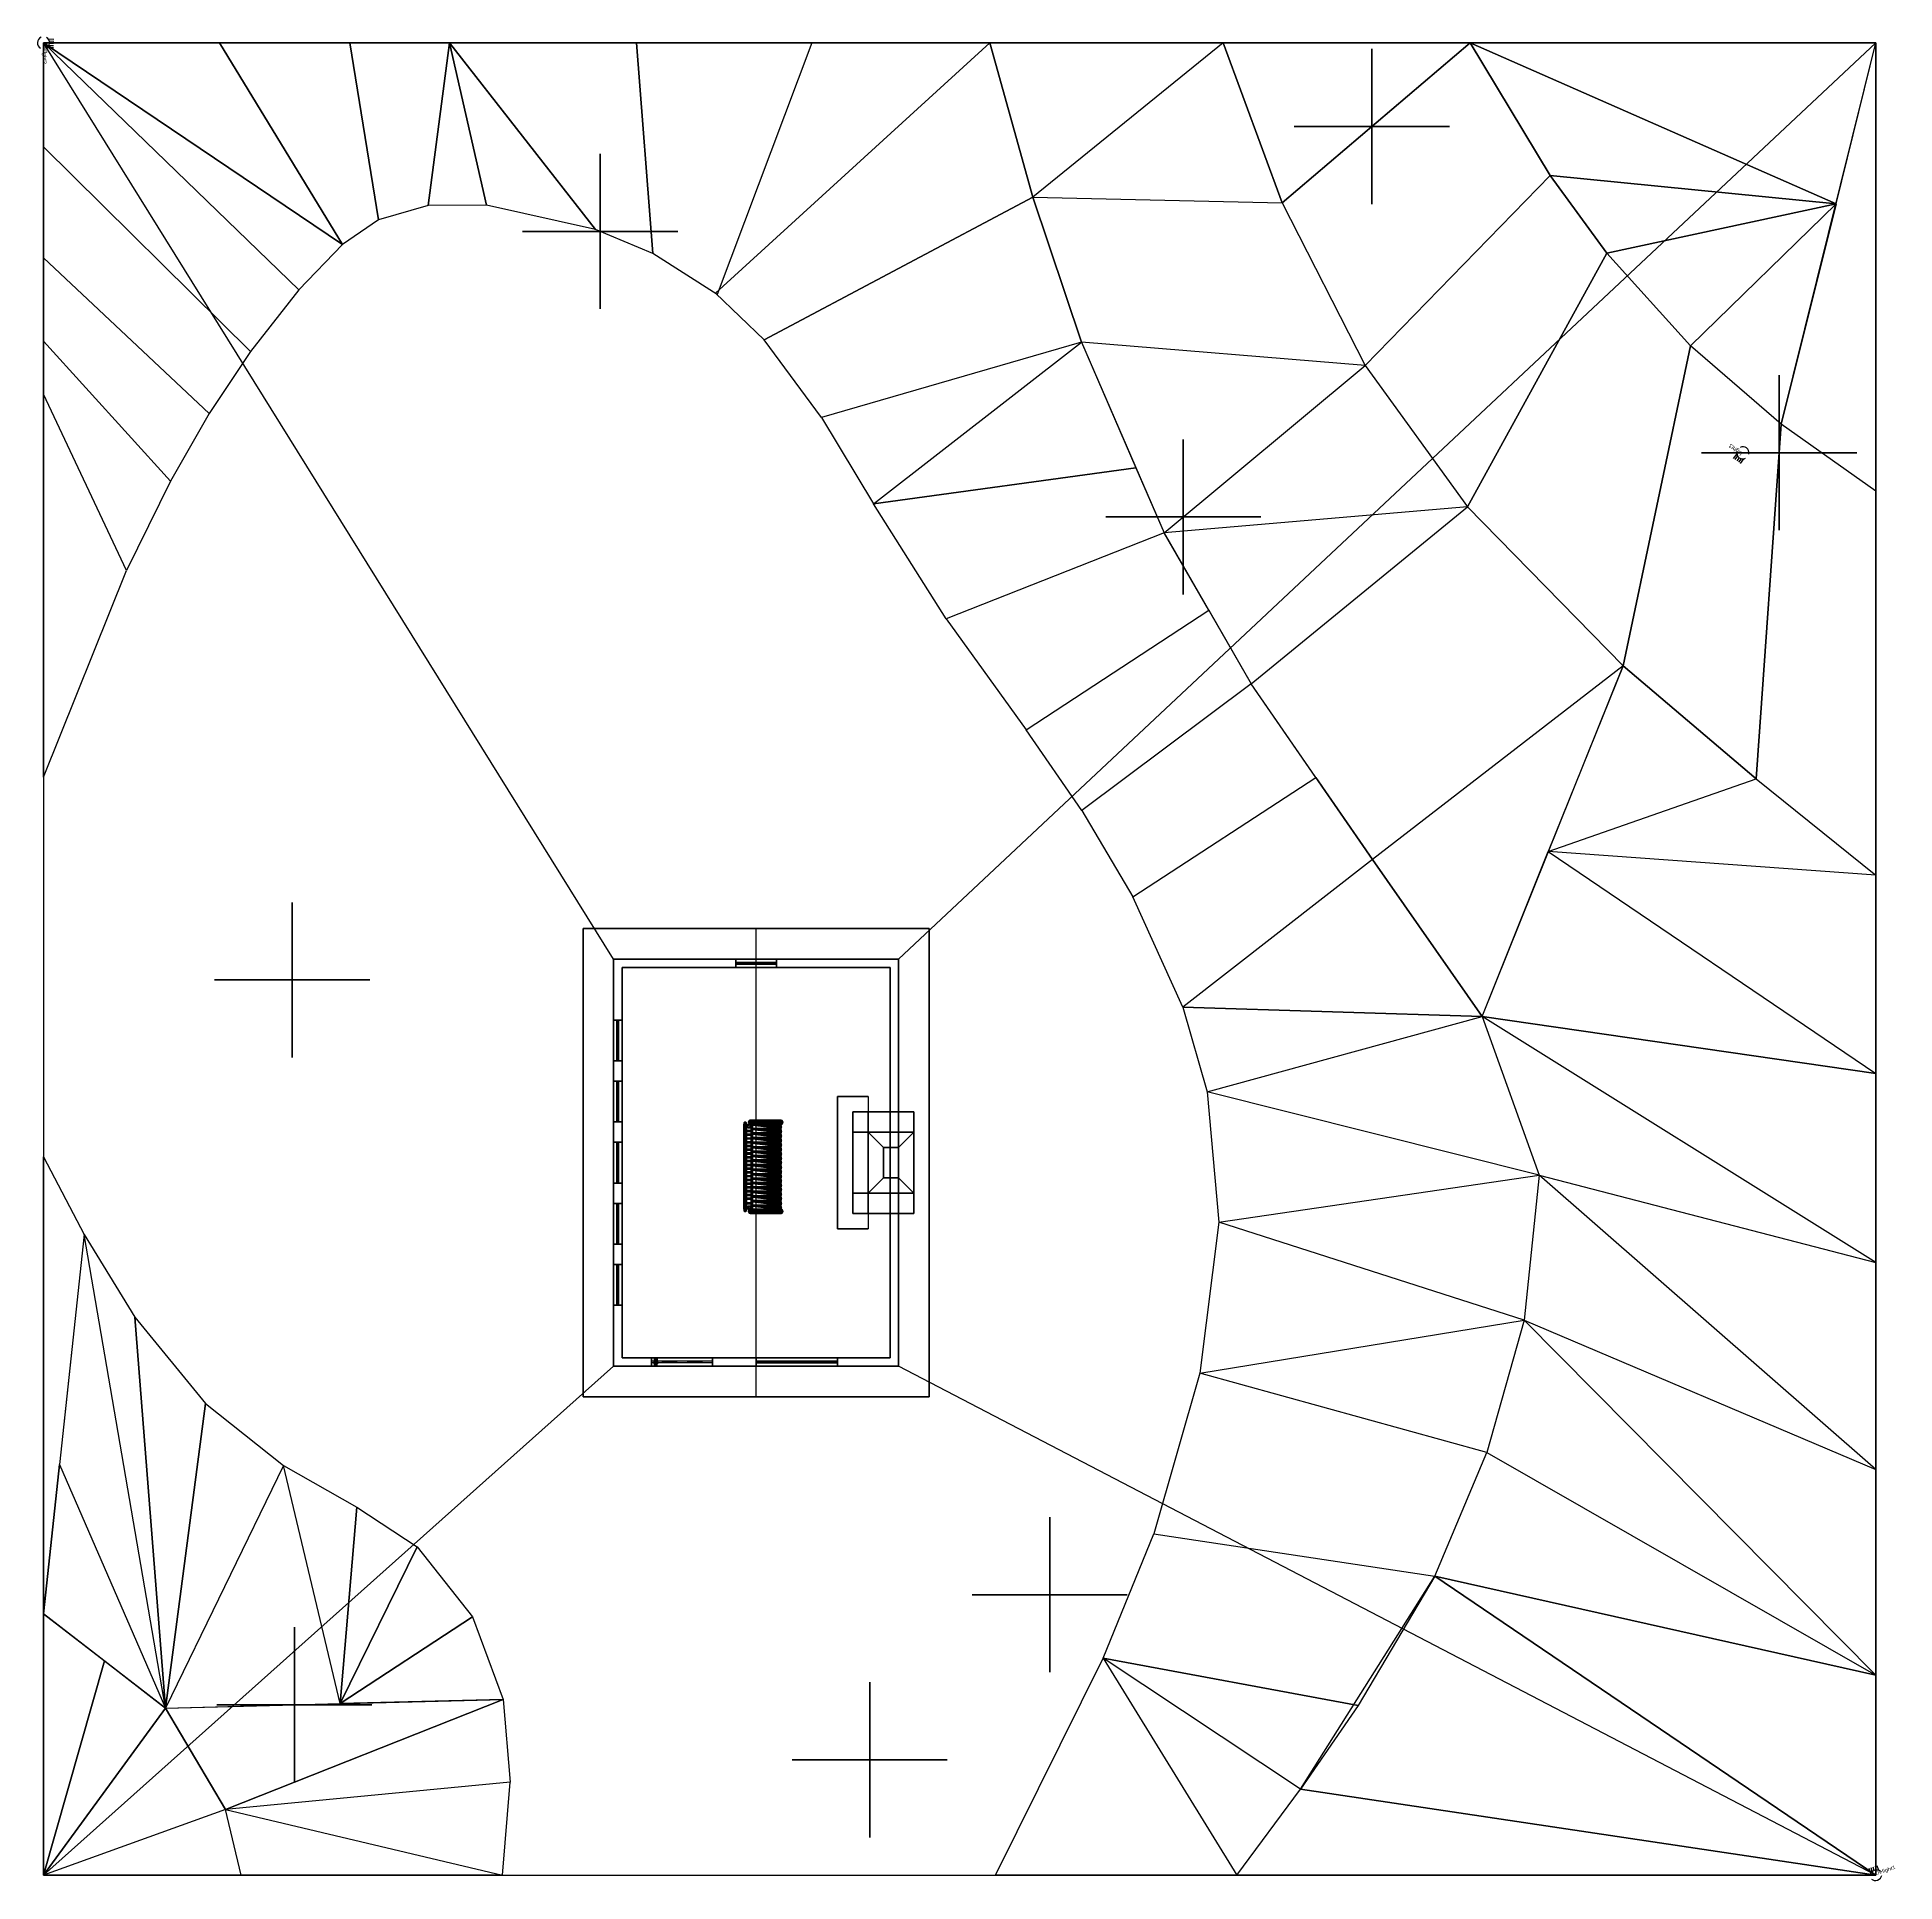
# Model space of a CAD drawing. Extents: x -340 to 755, y -404 to 683.
import ezdxf

# ---------------------------------------------------------------- set-up
doc = ezdxf.new("R2010")
doc.units = 0
doc.layers.get('0').update_dxf_attribs({"linetype": 'CONTINUOUS'})
for name, color, linetype in [('ASHADE', 7, 'CONTINUOUS'), ('BENCH', 7, 'CONTINUOUS'), ('CEILING', 1, 'CONTINUOUS'), ('CHIMNEY', 5, 'CONTINUOUS'), ('DIRT', 1, 'CONTINUOUS'), ('DOOR', 1, 'CONTINUOUS'), ('DOOR_HANDLE', 7, 'CONTINUOUS'), ('FASCIA', 2, 'CONTINUOUS'), ('FLOOR', 44, 'CONTINUOUS'), ('GLASS', 4, 'CONTINUOUS'), ('MANTLE', 1, 'CONTINUOUS'), ('ROOF', 22, 'CONTINUOUS'), ('TERRAIN', 104, 'CONTINUOUS'), ('TREE', 6, 'CONTINUOUS'), ('WALL', 43, 'CONTINUOUS'), ('WALL_INT', 7, 'CONTINUOUS'), ('WIN_FRM', 20, 'CONTINUOUS'), ('WINDOW', 10, 'CONTINUOUS')]:
    doc.layers.add(name, color=color, linetype=linetype)

# ---------------------------------------------------------------- blocks, each defined once
blk = doc.blocks.new('DOOR1')
at = {"layer": 'DOOR'}
for p, q in [((-0.5, 36), (0.5, 36)), ((-0.5, 0), (0.5, 0))]:
    blk.add_line(p, q, dxfattribs=at)
at = {"layer": 'DOOR', "extrusion": (-1, -3.01826e-16, 0)}
for p, q in [((0.5, 30, 48), (0.5, 30, 74)), ((0.5, 30, 42), (0.5, 21, 42)), ((0.5, 21, 12), (0.5, 30, 12)), ((0.5, 21, 48), (0.5, 30, 48)), ((0.5, 30, 12), (0.5, 30, 42)), ((0.5, 30, 74), (0.5, 21, 74)), ((0.5, 21, 74), (0.5, 21, 48)), ((0.5, 21, 42), (0.5, 21, 12)), ((0.5, 15, 48), (0.5, 15, 74)), ((0.5, 15, 12), (0.5, 15, 42)), ((0.5, 6, 12), (0.5, 15, 12)), ((0.5, 15, 42), (0.5, 6, 42)), ((0.5, 6, 48), (0.5, 15, 48)), ((0.5, 15, 74), (0.5, 6, 74)), ((0.5, 6, 74), (0.5, 6, 48)), ((0.5, 6, 42), (0.5, 6, 12))]:
    blk.add_line(p, q, dxfattribs=at)
at = {"layer": 'DOOR'}
for points, invisible_edges in [([(-0.5, 36, 12), (-0.5, 36, 74), (-0.5, 30, 74), (-0.5, 30, 12)], 14), ([(-0.5, 0, 12), (-0.5, 0), (-0.5, 36), (-0.5, 36, 12)], 8), ([(-0.5, 36, 74), (-0.5, 0, 74), (-0.5, 0, 80), (-0.5, 36, 80)], 1), ([(0.5, 36, 12), (0.5, 36, 74), (0.5, 30, 74), (0.5, 30, 12)], 14), ([(0.5, 0, 12), (0.5, 0), (0.5, 36), (0.5, 36, 12)], 8), ([(0.5, 36, 74), (0.5, 0, 74), (0.5, 0, 80), (0.5, 36, 80)], 1), ([(0.5, 21, 48), (0.5, 30, 48), (0.5, 30, 42), (0.5, 21, 42)], 10), ([(0.5, 21, 48), (0.5, 30, 48), (0.5, 30, 42), (0.5, 21, 42)], 10), ([(-0.5, 15, 48), (-0.5, 21, 48), (-0.5, 21, 74), (-0.5, 15, 74)], 15), ([(-0.5, 15, 12), (-0.5, 21, 12), (-0.5, 21, 48), (-0.5, 15, 48)], 15), ([(0.5, 15, 48), (0.5, 21, 48), (0.5, 21, 74), (0.5, 15, 74)], 15), ([(0.5, 15, 12), (0.5, 21, 12), (0.5, 21, 48), (0.5, 15, 48)], 15), ([(0.5, 15, 48), (0.5, 6, 48), (0.5, 6, 42), (0.5, 15, 42)], 10), ([(0.5, 15, 48), (0.5, 6, 48), (0.5, 6, 42), (0.5, 15, 42)], 10), ([(-0.5, 0, 74), (-0.5, 0, 12), (-0.5, 6, 12), (-0.5, 6, 74)], 14), ([(0.5, 0, 74), (0.5, 0, 12), (0.5, 6, 12), (0.5, 6, 74)], 14)]:
    blk.add_3dface(points, dxfattribs=dict(at, invisible_edges=invisible_edges))
for points in [[(0, 21, 48), (0, 30, 48), (0, 30, 74), (0, 21, 74)], [(0, 21, 12), (0, 30, 12), (0, 30, 42), (0, 21, 42)], [(0, 6, 48), (0, 15, 48), (0, 15, 74), (0, 6, 74)], [(0, 6, 42), (0, 6, 12), (0, 15, 12), (0, 15, 42)]]:
    blk.add_3dface(points, dxfattribs=at)
at = {"layer": 'DOOR_HANDLE', "extrusion": (1, -1.22461e-16, 0)}
blk.add_lwpolyline([(32.8, 36, -0.025802), (32.8, 37.2, -0.035463), (33, 38.1, -0.074651), (33.3, 38.9, -0.26275), (33.5, 39, -0.26275), (33.7, 38.9, -0.074651), (34, 38.1, -0.035463), (34.2, 37.2, -0.025802), (34.3, 36, -0.025802), (34.2, 34.8, -0.035463), (34, 33.9, -0.074651), (33.7, 33.1, -0.26275), (33.5, 33, -0.26275), (33.3, 33.1, -0.074651), (33, 33.9, -0.035463), (32.8, 34.8, -0.025802)], format="xyb", close=True, dxfattribs=at)
blk.add_lwpolyline([(32.8, 36, -0.025802), (32.8, 37.2, -0.035463), (33, 38.1, -0.074651), (33.3, 38.9, -0.26275), (33.5, 39, -0.26275), (33.7, 38.9, -0.074651), (34, 38.1, -0.035463), (34.2, 37.2, -0.025802), (34.3, 36, -0.025802), (34.2, 34.8, -0.035463), (34, 33.9, -0.074651), (33.7, 33.1, -0.26275), (33.5, 33, -0.26275), (33.3, 33.1, -0.074651), (33, 33.9, -0.035463), (32.8, 34.8, -0.025802)], format="xyb", close=True, dxfattribs=at)
at = {"layer": 'DOOR_HANDLE', "invisible_edges": 13}
for points in [[(-2.2, 33.5, 36), (-2.2, 34.1, 37.6), (-2.2, 34.3, 36.8)], [(-2.2, 33.5, 36), (-2.2, 34.1, 34.4), (-2.2, 34.3, 35.3)], [(-2.2, 33.5, 36), (-2.2, 34.3, 35.3), (-2.2, 34.3, 36)], [(-2.2, 33.5, 36), (-2.2, 34.3, 36.8), (-2.2, 34.3, 36)], [(-2.2, 33.5, 36), (-2.2, 34, 38.2), (-2.2, 34.1, 37.6)], [(-2.2, 33.5, 36), (-2.2, 34, 33.8), (-2.2, 34.1, 34.4)], [(-2.2, 33.5, 36), (-2.2, 33.8, 38.9), (-2.2, 34, 38.2)], [(-2.2, 33.5, 36), (-2.2, 33.8, 33.1), (-2.2, 34, 33.8)], [(-2.2, 33.5, 36), (-2.2, 33.5, 39), (-2.2, 33.8, 38.9)], [(-2.2, 33.5, 36), (-2.2, 33.5, 33), (-2.2, 33.8, 33.1)], [(-2.2, 33.5, 36), (-2.2, 33.3, 38.9), (-2.2, 33, 38.2)], [(-2.2, 33.5, 36), (-2.2, 33.5, 39), (-2.2, 33.3, 38.9)], [(-2.2, 33.5, 36), (-2.2, 33.5, 33), (-2.2, 33.3, 33.1)], [(-2.2, 33.5, 36), (-2.2, 33, 38.2), (-2.2, 32.9, 37.6)], [(-2.2, 33.5, 36), (-2.2, 32.9, 37.6), (-2.2, 32.8, 36.8)], [(-2.2, 33.5, 36), (-2.2, 32.9, 34.4), (-2.2, 32.8, 35.3)], [(-2.2, 33.5, 36), (-2.2, 33, 33.8), (-2.2, 32.9, 34.4)], [(-2.2, 33.5, 36), (-2.2, 33.3, 33.1), (-2.2, 33, 33.8)], [(-2.2, 33.5, 36), (-2.2, 32.8, 35.3), (-2.2, 32.8, 36)], [(-2.2, 33.5, 36), (-2.2, 32.8, 36.8), (-2.2, 32.8, 36)], [(2.2, 33.5, 36), (2.2, 34.1, 37.6), (2.2, 34.3, 36.8)], [(2.2, 33.5, 36), (2.2, 34.1, 34.4), (2.2, 34.3, 35.3)], [(2.2, 33.5, 36), (2.2, 34.3, 35.3), (2.2, 34.3, 36)], [(2.2, 33.5, 36), (2.2, 34.3, 36.8), (2.2, 34.3, 36)], [(2.2, 33.5, 36), (2.2, 34, 38.2), (2.2, 34.1, 37.6)], [(2.2, 33.5, 36), (2.2, 34, 33.8), (2.2, 34.1, 34.4)], [(2.2, 33.5, 36), (2.2, 33.8, 38.9), (2.2, 34, 38.2)], [(2.2, 33.5, 36), (2.2, 33.8, 33.1), (2.2, 34, 33.8)], [(2.2, 33.5, 36), (2.2, 33.5, 39), (2.2, 33.8, 38.9)], [(2.2, 33.5, 36), (2.2, 33.5, 33), (2.2, 33.8, 33.1)], [(2.2, 33.5, 36), (2.2, 33.3, 38.9), (2.2, 33, 38.2)], [(2.2, 33.5, 36), (2.2, 33.5, 39), (2.2, 33.3, 38.9)], [(2.2, 33.5, 36), (2.2, 33.5, 33), (2.2, 33.3, 33.1)], [(2.2, 33.5, 36), (2.2, 33, 38.2), (2.2, 32.9, 37.6)], [(2.2, 33.5, 36), (2.2, 32.9, 37.6), (2.2, 32.8, 36.8)], [(2.2, 33.5, 36), (2.2, 32.9, 34.4), (2.2, 32.8, 35.3)], [(2.2, 33.5, 36), (2.2, 33, 33.8), (2.2, 32.9, 34.4)], [(2.2, 33.5, 36), (2.2, 33.3, 33.1), (2.2, 33, 33.8)], [(2.2, 33.5, 36), (2.2, 32.8, 35.3), (2.2, 32.8, 36)], [(2.2, 33.5, 36), (2.2, 32.8, 36.8), (2.2, 32.8, 36)]]:
    blk.add_3dface(points, dxfattribs=at)
at = {"layer": 'DOOR_HANDLE', "linetype": 'CONTINUOUS'}
for points in [[(-2, 33.8, 35.3), (-2, 34.2, 35.7), (-0.9, 34.2, 35.7), (-0.9, 33.8, 35.3)], [(-2, 33.8, 36.7), (-0.9, 33.8, 36.7), (-0.9, 34.2, 36.3), (-2, 34.2, 36.3)], [(-0.9, 34.2, 36.3), (-0.9, 34.2, 35.7), (-2, 34.2, 35.7), (-2, 34.2, 36.3)], [(-2, 33.2, 35.3), (-2, 33.8, 35.3), (-0.9, 33.8, 35.3), (-0.9, 33.2, 35.3)], [(-0.9, 33.2, 36.7), (-0.9, 33.8, 36.7), (-2, 33.8, 36.7), (-2, 33.2, 36.7)], [(-0.9, 32.8, 36.3), (-0.9, 33.2, 36.7), (-2, 33.2, 36.7), (-2, 32.8, 36.3)], [(-0.5, 34.1, 37.4), (-0.9, 33.8, 36.7), (-0.9, 34.2, 36.3), (-0.5, 34.9, 36.6)], [(-0.9, 34.2, 35.7), (-0.9, 33.8, 35.3), (-0.5, 34.1, 34.6), (-0.5, 34.9, 35.4)], [(-0.9, 34.2, 36.3), (-0.9, 34.2, 35.7), (-0.5, 34.9, 35.4), (-0.5, 34.9, 36.6)], [(-0.5, 32.9, 37.4), (-0.5, 34.1, 37.4), (-0.9, 33.8, 36.7), (-0.9, 33.2, 36.7)], [(-0.9, 33.2, 35.3), (-0.9, 33.8, 35.3), (-0.5, 34.1, 34.6), (-0.5, 32.9, 34.6)], [(-0.5, 32.1, 36.6), (-0.5, 32.9, 37.4), (-0.9, 33.2, 36.7), (-0.9, 32.8, 36.3)], [(-0.9, 32.8, 35.7), (-0.9, 33.2, 35.3), (-0.5, 32.9, 34.6), (-0.5, 32.1, 35.4)], [(0.5, 34.1, 37.4), (0.9, 33.8, 36.7), (0.9, 34.2, 36.3), (0.5, 34.9, 36.6)], [(0.9, 34.2, 35.7), (0.9, 33.8, 35.3), (0.5, 34.1, 34.6), (0.5, 34.9, 35.4)], [(0.9, 34.2, 36.3), (0.9, 34.2, 35.7), (0.5, 34.9, 35.4), (0.5, 34.9, 36.6)], [(0.5, 32.9, 37.4), (0.5, 34.1, 37.4), (0.9, 33.8, 36.7), (0.9, 33.2, 36.7)], [(0.9, 33.2, 35.3), (0.9, 33.8, 35.3), (0.5, 34.1, 34.6), (0.5, 32.9, 34.6)], [(0.5, 32.1, 36.6), (0.5, 32.9, 37.4), (0.9, 33.2, 36.7), (0.9, 32.8, 36.3)], [(0.9, 32.8, 35.7), (0.9, 33.2, 35.3), (0.5, 32.9, 34.6), (0.5, 32.1, 35.4)], [(2, 33.8, 35.3), (2, 34.2, 35.7), (0.9, 34.2, 35.7), (0.9, 33.8, 35.3)], [(2, 33.8, 36.7), (0.9, 33.8, 36.7), (0.9, 34.2, 36.3), (2, 34.2, 36.3)], [(0.9, 34.2, 36.3), (0.9, 34.2, 35.7), (2, 34.2, 35.7), (2, 34.2, 36.3)], [(2, 33.2, 35.3), (2, 33.8, 35.3), (0.9, 33.8, 35.3), (0.9, 33.2, 35.3)], [(0.9, 33.2, 36.7), (0.9, 33.8, 36.7), (2, 33.8, 36.7), (2, 33.2, 36.7)], [(0.9, 32.8, 36.3), (0.9, 33.2, 36.7), (2, 33.2, 36.7), (2, 32.8, 36.3)], [(-0.9, 32.8, 36.3), (-0.9, 32.8, 35.7), (-0.5, 32.1, 35.4), (-0.5, 32.1, 36.6)], [(0.9, 32.8, 36.3), (0.9, 32.8, 35.7), (0.5, 32.1, 35.4), (0.5, 32.1, 36.6)]]:
    blk.add_3dface(points, dxfattribs=at)
blk = doc.blocks.new('TREE')
for points in [[(0, 45.7, -0.6), (0, 45.7, 179.8), (0, -45.7, 179.8), (0, -45.7, 0.6)], [(45.7, 0, -0.6), (45.7, 0, 179.8), (-45.7, 0, 179.8), (-45.7, 0, 0.6)]]:
    blk.add_3dface(points)
blk = doc.blocks.new('WINDOW')
at = {"layer": 'GLASS'}
blk.add_3dface([(22, 0.5, 2), (22, 0.5, 34), (2, 0.5, 34), (2, 0.5, 2)], dxfattribs=at)
at = {"layer": 'WINDOW'}
for points in [[(0, 0, 36), (0, 1, 36), (0, 1), (0, 0)], [(0, 1), (0, 1, 36), (2, 1, 34), (2, 1, 2)], [(0, 1), (0, 0), (24, 0), (24, 1)], [(24, 1), (0, 1), (2, 1, 2), (22, 1, 2)], [(24, 1, 36), (24, 0, 36), (0, 0, 36), (0, 1, 36)], [(2, 1, 34), (0, 1, 36), (24, 1, 36), (22, 1, 34)], [(0, 0), (0, 0, 36), (2, 0, 34), (2, 0, 2)], [(24, 0), (0, 0), (2, 0, 2), (22, 0, 2)], [(2, 0, 34), (0, 0, 36), (24, 0, 36), (22, 0, 34)], [(22, 1, 2), (22, 0, 2), (2, 0, 2), (2, 1, 2)], [(22, 1, 34), (2, 1, 34), (2, 0, 34), (22, 0, 34)], [(22, 0.75, 12.25), (22, 0.25, 12.25), (2, 0.25, 12.25), (2, 0.75, 12.25)], [(2, 0.75, 11.75), (2, 0.25, 11.75), (22, 0.25, 11.75), (22, 0.75, 11.75)], [(2, 0.75, 11.75), (2, 0.75, 12.25), (22, 0.75, 12.25), (22, 0.75, 11.75)], [(22, 0.75, 24.25), (22, 0.25, 24.25), (2, 0.25, 24.25), (2, 0.75, 24.25)], [(2, 0.75, 23.75), (2, 0.25, 23.75), (22, 0.25, 23.75), (22, 0.75, 23.75)], [(2, 0.75, 23.75), (2, 0.75, 24.25), (22, 0.75, 24.25), (22, 0.75, 23.75)], [(2, 0.25, 11.75), (2, 0.25, 12.25), (22, 0.25, 12.25), (22, 0.25, 11.75)], [(2, 0.25, 23.75), (2, 0.25, 24.25), (22, 0.25, 24.25), (22, 0.25, 23.75)], [(11.75, 0.75, 2), (11.75, 0.25, 2), (11.75, 0.25, 34), (11.75, 0.75, 34)], [(11.75, 0.75, 2), (11.75, 0.75, 34), (12.25, 0.75, 34), (12.25, 0.75, 2)], [(11.75, 0.25, 2), (11.75, 0.25, 34), (12.25, 0.25, 34), (12.25, 0.25, 2)], [(12.25, 0.75, 2), (12.25, 0.25, 2), (12.25, 0.25, 34), (12.25, 0.75, 34)], [(22, 1, 2), (22, 0, 2), (22, 0, 34), (22, 1, 34)], [(22, 1, 34), (22, 1, 2), (24, 1), (24, 1, 36)], [(22, 0, 34), (22, 0, 2), (24, 0), (24, 0, 36)], [(24, 1), (24, 0), (24, 0, 36), (24, 1, 36)]]:
    blk.add_3dface(points, dxfattribs=at)
blk = doc.blocks.new('CHIMNEY')
at = {"layer": 'CHIMNEY'}
for points, invisible_edges in [([(0, 0, 48), (-60, 0, 48), (-48, 0, 72), (-12, 0, 72)], 5), ([(0, 0), (-60, 0), (-60, 0, 48), (0, 0, 48)], 4), ([(-12, 0, 72), (-48, 0, 72), (-48, 0, 210), (-12, 0, 210)], 1), ([(-12, -27, 72), (-48, -27, 72), (-60, -27, 48), (0, -27, 48)], 1), ([(-12, -27, 72), (-48, -27, 72), (-48, -27, 210), (-12, -27, 210)], 1)]:
    blk.add_3dface(points, dxfattribs=dict(at, invisible_edges=invisible_edges))
for points in [[(-48, 0, 72), (-60, 0, 48), (-60, -27, 48), (-48, -27, 72)], [(-60, -36), (-60, -36, 48), (-60, 0, 48), (-60, 0)], [(-48, -27, 72), (-48, -27, 210), (-48, 0, 210), (-48, 0, 72)], [(-48, -27, 210), (-39, -18, 219), (-39, -9, 219), (-48, 0, 210)], [(-21, -9, 219), (-39, -9, 219), (-48, 0, 210), (-12, 0, 210)], [(-12, -27, 210), (-21, -18, 219), (-21, -9, 219), (-12, 0, 210)], [(-12, -27, 72), (-12, -27, 210), (-12, 0, 210), (-12, 0, 72)], [(-12, 0, 72), (0, 0, 48), (0, -27, 48), (-12, -27, 72)], [(0, -36), (0, -36, 48), (0, 0, 48), (0, 0)], [(-48, -36), (-48, -9), (-48, -9, 36), (-48, -36, 36)], [(-48, -36), (-48, -9), (-48, -9, 36), (-48, -36, 36)], [(-48, -9), (-48, -9, 36), (-12, -9, 36), (-12, -9)], [(-39, -18, 207), (-39, -18, 219), (-39, -9, 219), (-39, -9, 207)], [(-39, -9, 219), (-39, -9, 207), (-21, -9, 207), (-21, -9, 219)], [(-21, -18, 207), (-21, -18, 219), (-21, -9, 219), (-21, -9, 207)], [(-12, -36), (-12, -9), (-12, -9, 36), (-12, -36, 36)], [(-12, -27, 210), (-48, -27, 210), (-39, -18, 219), (-21, -18, 219)], [(-39, -18, 207), (-21, -18, 207), (-21, -18, 219), (-39, -18, 219)], [(-48, -36, 36), (-60, -36, 48), (0, -36, 48), (-12, -36, 36)], [(-60, -36), (-48, -36), (-48, -36, 36), (-60, -36, 48)], [(0, -36), (-12, -36), (-12, -36, 36), (0, -36, 48)]]:
    blk.add_3dface(points, dxfattribs=at)
at = {"layer": 'MANTLE'}
for points in [[(9, -27, 54), (9, -45, 54), (-69, -45, 54), (-69, -27, 54)], [(-69, -27, 48), (-69, -27, 54), (-69, -45, 54), (-69, -45, 48)], [(9, -45, 48), (9, -45, 54), (9, -27, 54), (9, -27, 48)], [(-69, -45, 54), (9, -45, 54), (9, -45, 48), (-69, -45, 48)]]:
    blk.add_3dface(points, dxfattribs=at)
blk = doc.blocks.new('BENCH1')
at = {"layer": 'BENCH', "color": 7}
mesh = blk.add_polyface(dxfattribs=at)
corners = [(-52.1, 1.3, 25.1), (-51.6, 1, 25.1), (-51.4, 0.4, 25.1), (-51.6, 1, 26), (-51.4, 0.4, 26), (-52.1, 1.3, 26), (-52.7, 1.4, 25.1), (-52.7, 1.4, 26), (-53.3, 1.3, 25.1), (-53.3, 1.3, 26), (-53.8, 1, 25.1), (-53.8, 1, 26), (-54, 0.4, 25.1), (-54, 0.4, 26), (-52.4, -0.9, 12.4), (-52.4, -0.1, 15.3), (-52.4, -0.1, 12.4), (-52.4, -0.9, 15.3), (-52.3, -0.5, 13.7), (-53, -0.5, 13.7), (-53, -0.5, 14.9), (-52.3, -0.5, 14.9), (-51.8, -1.3, 25.1), (-51.8, 0.3, 25.1), (-53.3, 0.3, 25.1), (-53.3, -1.3, 25.1), (-52.2, -1, 0), (-52.2, 0, 0), (-52.9, 0, 0), (-52.9, -1, 0), (-51.3, 2.1, 28.5), (-51.6, 0.1, 12.4), (-51.6, -0.1, 12.4), (-51.5, -0.3, 15.3), (-51.7, -0.6, 15.3), (-51.7, -0.6, 15.8), (-51.5, -0.3, 15.8), (-52.4, -0.8, 8.3), (-52.4, -0.1, 9.9), (-52.4, -0.1, 8.3), (-52.4, -0.8, 9.9), (-52.3, -0.5, 8.4), (-53, -0.5, 8.4), (-53, -0.5, 9.6), (-52.3, -0.5, 9.6), (-51.3, 4.2, 32.3), (-52.1, 4.1, 31.9), (-52.1, 3.3, 32), (-51.3, 3.4, 32.4), (-52.6, 4, 31.1), (-52.6, 3.2, 31.2), (-52.7, 3.8, 30.1), (-52.7, 3, 30.2), (-52.6, 3.6, 29), (-52.6, 2.8, 29.2), (-52.1, 3.4, 28.2), (-52.1, 2.7, 28.3), (-51.3, 3.4, 27.8), (-51.3, 2.6, 28)]
mesh.append_faces([[corners[k] for k in face] for face in [(2, 3, 4), (1, 5, 3), (0, 7, 5), (6, 9, 7), (8, 11, 9), (10, 13, 11), (14, 15, 16), (18, 20, 21), (22, 24, 25), (22, 27, 23), (23, 28, 24), (24, 29, 25), (25, 26, 22), (26, 28, 27), (33, 35, 36), (37, 38, 39), (41, 43, 44), (45, 47, 48), (46, 50, 47), (49, 52, 50), (51, 54, 52), (53, 56, 54), (55, 58, 56)]], dxfattribs={"vtx0": -1, "color": 7})
mesh.append_faces([[corners[k] for k in face] for face in [(30, 31, 32)]], dxfattribs={"vtx0": -1, "vtx2": -1, "color": 7})
mesh.append_faces([[corners[k] for k in face] for face in [(0, 1, 2), (2, 1, 3), (1, 0, 5), (0, 6, 7), (6, 8, 9), (8, 10, 11), (10, 12, 13), (4, 3, 5), (14, 17, 15), (18, 19, 20), (22, 23, 24), (22, 26, 27), (23, 27, 28), (24, 28, 29), (25, 29, 26), (26, 29, 28), (33, 34, 35), (37, 40, 38), (41, 42, 43), (45, 46, 47), (46, 49, 50), (49, 51, 52), (51, 53, 54), (53, 55, 56), (55, 57, 58)]], dxfattribs={"vtx2": -1, "color": 7})
mesh = blk.add_polyface(dxfattribs=at)
corners = [(-52.1, 1.3, 25.1), (-51.4, 0.4, 25.1), (-51.4, -17.7, 25.1), (-52.7, 1.4, 25.1), (-53.3, 1.3, 25.1), (-53.8, 1, 25.1), (-54, 0.4, 25.1), (-54, -17.7, 25.1), (-51.4, 0.4, 26), (-51.4, -17.7, 26), (-54, -17.7, 26), (-54, 0.4, 26), (-52.1, 1.3, 26), (-52.7, 1.4, 26), (-53.3, 1.3, 26), (-53.8, 1, 26), (-52.3, -16.7, 13.7), (-52.3, -0.5, 13.7), (-52.3, -0.5, 14.9), (-52.3, -16.7, 14.9), (-53, -16.7, 13.7), (-53, -0.5, 13.7), (-53, -0.5, 14.9), (-53, -16.7, 14.9), (-49.7, -0.6, 15.3), (-49.7, -17.4, 15.3), (-49.8, -17.7, 15.3), (-50.2, -17.8, 15.3), (-50.7, -17.9, 15.3), (-51.1, -17.8, 15.3), (-51.5, -17.7, 15.3), (-51.7, -17.4, 15.3), (-51.7, -0.6, 15.3), (-49.7, -0.6, 15.8), (-49.7, -17.4, 15.8), (-51.7, -17.4, 15.8), (-51.7, -0.6, 15.8), (-49.8, -17.7, 15.8), (-50.2, -17.8, 15.8), (-50.7, -17.9, 15.8), (-51.1, -17.8, 15.8), (-51.5, -17.7, 15.8), (-52.3, -16.7, 8.4), (-52.3, -0.5, 8.4), (-52.3, -0.5, 9.6), (-52.3, -16.7, 9.6), (-53, -16.7, 8.4), (-53, -0.5, 8.4), (-53, -0.5, 9.6), (-53, -16.7, 9.6)]
mesh.append_faces([[corners[k] for k in face] for face in [(2, 8, 9), (6, 10, 11), (16, 18, 19), (16, 21, 17), (18, 23, 19), (20, 22, 21), (25, 33, 34), (32, 35, 36), (42, 44, 45), (42, 47, 43), (44, 49, 45), (46, 48, 47)]], dxfattribs={"vtx0": -1, "color": 7})
mesh.append_faces([[corners[k] for k in face] for face in [(0, 1, 2), (9, 12, 13), (9, 13, 14), (9, 14, 15), (9, 15, 11), (9, 11, 10), (24, 26, 27), (24, 27, 28), (24, 28, 29), (24, 29, 30), (24, 30, 31), (24, 31, 32)]], dxfattribs={"vtx0": -1, "vtx2": -1, "color": 7})
mesh.append_faces([[corners[k] for k in face] for face in [(3, 0, 2), (4, 3, 2), (5, 4, 2), (6, 5, 2), (7, 6, 2), (9, 8, 12), (38, 37, 33), (39, 38, 33), (40, 39, 33), (41, 40, 33), (35, 41, 33), (36, 35, 33)]], dxfattribs={"vtx1": -1, "vtx2": -1, "color": 7})
mesh.append_faces([[corners[k] for k in face] for face in [(2, 1, 8), (6, 7, 10), (16, 17, 18), (16, 20, 21), (18, 22, 23), (20, 23, 22), (24, 25, 26), (32, 31, 35), (37, 34, 33), (42, 43, 44), (42, 46, 47), (44, 48, 49), (46, 49, 48)]], dxfattribs={"vtx2": -1, "color": 7})
mesh = blk.add_polyface(dxfattribs=at)
corners = [(-52.4, -0.9, 15.3), (-0.6, -0.1, 15.3), (-52.4, -0.1, 15.3), (-0.6, -0.1, 12.4), (-52.4, -0.1, 12.4), (-33.8, -0.6, 15.3), (-35.6, -0.3, 15.3), (-35.2, -0.2, 15.3), (-34.7, -0.1, 15.3), (-34.3, -0.2, 15.3), (-34.7, -0.1, 15.8), (-34.3, -0.2, 15.8), (-35.2, -0.2, 15.8), (-35.6, -0.3, 15.8), (-35.7, -0.6, 15.8), (-33.8, -0.6, 15.8), (-36.3, -0.6, 15.3), (-36.9, -0.2, 15.3), (-36.5, -0.3, 15.3), (-36.5, -0.3, 15.8), (-36.9, -0.2, 15.8), (-36.3, -0.6, 15.8), (-52.4, -0.8, 9.9), (-0.6, -0.1, 9.9), (-52.4, -0.1, 9.9), (-0.6, -0.1, 8.3), (-52.4, -0.1, 8.3), (-36.1, -0.3, 14.5), (-36.7, 2.9, 28.6), (-36.7, -0.3, 14.5), (-36.1, 2.9, 28.6), (-36.7, 0.2, 14.5), (-36.1, 0.2, 14.5), (-36.7, 3.4, 28.6), (-36.1, 3.4, 28.6), (-34.5, -0.3, 14.5), (-34.5, 3.4, 28.6), (-34.5, 0.2, 14.5), (-34.5, 2.9, 28.6), (-33.9, 3.4, 28.6), (-1.6, 3.4, 27.8), (-51.3, 3.4, 27.8), (-52.1, 3.4, 28.2), (-52.6, 3.6, 29), (-52.7, 3.8, 30.1), (-52.6, 4, 31.1), (-52.1, 4.1, 31.9), (-51.3, 4.2, 32.3), (-1.6, 2.6, 28), (-51.3, 2.6, 28), (-1.6, 4.2, 32.3), (-51.3, 3.4, 32.4), (-52.1, 2.7, 28.3), (-52.6, 2.8, 29.2), (-52.7, 3, 30.2), (-52.6, 3.2, 31.2), (-52.1, 3.3, 32)]
mesh.append_faces([[corners[k] for k in face] for face in [(0, 1, 2), (9, 10, 11), (8, 12, 10), (7, 13, 12), (6, 14, 13), (16, 17, 18), (18, 20, 19), (22, 23, 24), (27, 28, 29), (27, 31, 32), (29, 33, 31), (28, 34, 33), (30, 32, 34), (32, 33, 34), (35, 36, 37), (38, 39, 36), (41, 48, 49)]], dxfattribs={"vtx0": -1, "color": 7})
mesh.append_faces([[corners[k] for k in face] for face in [(5, 6, 7), (5, 7, 8), (40, 42, 43), (40, 43, 44), (40, 44, 45), (40, 45, 46), (40, 46, 47)]], dxfattribs={"vtx0": -1, "vtx2": -1, "color": 7})
mesh.append_faces([[corners[k] for k in face] for face in [(19, 20, 21)]], dxfattribs={"vtx1": -1, "color": 7})
mesh.append_faces([[corners[k] for k in face] for face in [(12, 13, 15), (10, 12, 15), (53, 52, 48), (54, 53, 48), (55, 54, 48), (56, 55, 48), (51, 56, 48)]], dxfattribs={"vtx1": -1, "vtx2": -1, "color": 7})
mesh.append_faces([[corners[k] for k in face] for face in [(3, 4, 2), (9, 8, 10), (8, 7, 12), (7, 6, 13), (16, 18, 19), (18, 17, 20), (25, 26, 24), (27, 30, 28), (27, 29, 31), (29, 28, 33), (28, 30, 34), (30, 27, 32), (32, 31, 33), (35, 38, 36), (40, 41, 42), (50, 47, 51), (52, 49, 48)]], dxfattribs={"vtx2": -1, "color": 7})
mesh = blk.add_polyface(dxfattribs=at)
corners = [(-0.6, -0.9, 12.4), (-52.4, -0.1, 12.4), (-0.6, -0.1, 12.4), (-52.4, -0.1, 15.3), (-0.6, -0.1, 15.3), (-15.3, -0.6, 15.3), (-17.1, -0.3, 15.3), (-16.7, -0.2, 15.3), (-16.3, -0.1, 15.3), (-15.8, -0.2, 15.3), (-15.4, -0.3, 15.3), (-15.8, -0.2, 15.8), (-16.3, -0.1, 15.8), (-16.7, -0.2, 15.8), (-17.1, -0.3, 15.8), (-17.2, -0.6, 15.8), (-15.3, -0.6, 15.8), (-17.8, -0.6, 15.3), (-18.8, -0.1, 15.3), (-18.4, -0.2, 15.3), (-18, -0.3, 15.3), (-18, -0.3, 15.8), (-18.4, -0.2, 15.8), (-18.8, -0.1, 15.8), (-19.3, -0.2, 15.8), (-17.8, -0.6, 15.8), (-0.6, -0.8, 8.3), (-52.4, -0.1, 8.3), (-0.6, -0.1, 8.3), (-52.4, -0.1, 9.9), (-0.6, -0.1, 9.9), (-18.3, -0.3, 14.5), (-18.3, 2.9, 28.6), (-18.9, 2.9, 28.6), (-18.9, 0.2, 14.5), (-18.3, 0.2, 14.5), (-18.3, 3.4, 28.6), (-18.9, 3.4, 28.6), (-16.1, -0.3, 14.5), (-16.7, 2.9, 28.6), (-16.7, -0.3, 14.5), (-16.1, 2.9, 28.6), (-16.7, 0.2, 14.5), (-16.1, 0.2, 14.5), (-16.7, 3.4, 28.6), (-16.1, 3.4, 28.6), (-1.6, 3.4, 27.8), (-51.3, 4.2, 32.3), (-1.6, 4.2, 32.3), (-51.3, 3.4, 27.8), (-1.6, 2.6, 28), (-51.3, 3.4, 32.4), (-1.6, 3.4, 32.4)]
mesh.append_faces([[corners[k] for k in face] for face in [(0, 1, 2), (2, 3, 4), (9, 12, 11), (8, 13, 12), (7, 14, 13), (6, 15, 14), (17, 19, 20), (20, 22, 21), (19, 23, 22), (26, 27, 28), (28, 29, 30), (31, 34, 35), (32, 35, 36), (35, 37, 36), (38, 39, 40), (38, 42, 43), (40, 44, 42), (39, 45, 44), (41, 43, 45), (43, 44, 45), (48, 51, 52)]], dxfattribs={"vtx0": -1, "color": 7})
mesh.append_faces([[corners[k] for k in face] for face in [(5, 6, 7), (5, 7, 8), (5, 8, 9), (17, 18, 19), (46, 47, 48)]], dxfattribs={"vtx0": -1, "vtx2": -1, "color": 7})
mesh.append_faces([[corners[k] for k in face] for face in [(21, 22, 25)]], dxfattribs={"vtx1": -1, "color": 7})
mesh.append_faces([[corners[k] for k in face] for face in [(13, 14, 16), (12, 13, 16), (11, 12, 16), (23, 24, 25), (22, 23, 25), (52, 51, 50)]], dxfattribs={"vtx1": -1, "vtx2": -1, "color": 7})
mesh.append_faces([[corners[k] for k in face] for face in [(10, 9, 11), (9, 8, 12), (8, 7, 13), (7, 6, 14), (17, 20, 21), (20, 19, 22), (31, 32, 33), (33, 32, 36), (32, 31, 35), (38, 41, 39), (38, 40, 42), (40, 39, 44), (39, 41, 45), (41, 38, 43), (43, 42, 44), (49, 46, 50)]], dxfattribs={"vtx2": -1, "color": 7})
mesh = blk.add_polyface(dxfattribs=at)
corners = [(-49.5, 0.1, 12.4), (-51.6, 0.1, 12.4), (-51.2, 3.5, 31.5), (-49.9, 3.5, 31.5), (-49.9, 3.2, 31.6), (-51.2, 3.2, 31.6), (-51.3, 2.1, 28.5), (-49.8, 2.1, 28.5), (-49.5, -0.1, 12.4), (-51.6, -0.1, 12.4), (-49.5, -0.1, 15.7), (-51.5, -0.1, 15.7), (-47, -0.6, 15.3), (-49, -0.6, 15.3), (-48.8, -0.3, 15.3), (-48, -0.1, 15.3), (-48.4, -0.2, 15.3), (-48.4, -0.2, 15.8), (-48, -0.1, 15.8), (-48.8, -0.3, 15.8), (-49, -0.6, 15.8), (-47, -0.6, 15.8), (-49.7, -0.6, 15.3), (-51.7, -0.6, 15.3), (-51.5, -0.3, 15.3), (-51.1, -0.2, 15.3), (-50.7, -0.1, 15.3), (-50.2, -0.2, 15.3), (-49.8, -0.3, 15.3), (-49.8, -0.3, 15.8), (-49.7, -0.6, 15.8), (-50.2, -0.2, 15.8), (-50.7, -0.1, 15.8), (-51.1, -0.2, 15.8), (-51.5, -0.3, 15.8), (-51.7, -0.6, 15.8), (-48.3, -0.3, 14.5), (-48.3, 3.4, 28.6), (-48.3, 0.2, 14.5), (-48.3, 2.9, 28.6)]
mesh.append_faces([[corners[k] for k in face] for face in [(1, 5, 2), (3, 8, 0), (0, 9, 1), (9, 0, 8), (6, 9, 11), (15, 17, 18), (16, 19, 17), (14, 20, 19), (22, 27, 28), (22, 29, 30), (28, 31, 29), (27, 32, 31), (26, 33, 32), (25, 34, 33), (36, 37, 38)]], dxfattribs={"vtx0": -1, "color": 7})
mesh.append_faces([[corners[k] for k in face] for face in [(4, 8, 3), (7, 8, 4)]], dxfattribs={"vtx0": -1, "vtx1": -1, "color": 7})
mesh.append_faces([[corners[k] for k in face] for face in [(1, 6, 5), (12, 13, 14), (22, 23, 24), (22, 24, 25), (22, 25, 26), (22, 26, 27)]], dxfattribs={"vtx0": -1, "vtx2": -1, "color": 7})
mesh.append_faces([[corners[k] for k in face] for face in [(3, 0, 2), (4, 3, 5), (2, 5, 3), (4, 5, 7), (10, 7, 11), (6, 11, 7), (9, 8, 11), (29, 31, 30)]], dxfattribs={"vtx1": -1, "color": 7})
mesh.append_faces([[corners[k] for k in face] for face in [(19, 20, 21), (34, 35, 30), (33, 34, 30), (32, 33, 30), (31, 32, 30)]], dxfattribs={"vtx1": -1, "vtx2": -1, "color": 7})
mesh.append_faces([[corners[k] for k in face] for face in [(0, 1, 2), (5, 6, 7), (7, 10, 8), (8, 10, 11), (15, 16, 17), (16, 14, 19), (14, 13, 20), (22, 28, 29), (28, 27, 31), (27, 26, 32), (26, 25, 33), (25, 24, 34), (36, 39, 37)]], dxfattribs={"vtx2": -1, "color": 7})
mesh = blk.add_polyface(dxfattribs=at)
corners = [(-44.3, -0.6, 15.3), (-46.3, -0.6, 15.3), (-46.1, -0.3, 15.3), (-45.7, -0.2, 15.3), (-45.3, -0.1, 15.3), (-44.8, -0.2, 15.3), (-45.3, -0.1, 15.8), (-45.7, -0.2, 15.8), (-46.1, -0.3, 15.8), (-46.3, -0.6, 15.8), (-44.3, -0.6, 15.8), (-47, -0.6, 15.3), (-48.8, -0.3, 15.3), (-48.4, -0.2, 15.3), (-48, -0.1, 15.3), (-47.5, -0.2, 15.3), (-47.1, -0.3, 15.3), (-47.1, -0.3, 15.8), (-47, -0.6, 15.8), (-47.5, -0.2, 15.8), (-48, -0.1, 15.8), (-48.4, -0.2, 15.8), (-48.8, -0.3, 15.8), (-47.6, -0.3, 14.5), (-48.3, 2.9, 28.6), (-48.3, -0.3, 14.5), (-47.6, 2.9, 28.6), (-48.3, 0.2, 14.5), (-47.6, 0.2, 14.5), (-47.6, 3.4, 28.6), (-48.3, 3.4, 28.6), (-45, -0.3, 14.5), (-45.6, 2.9, 28.6), (-45.6, -0.3, 14.5), (-45, 2.9, 28.6), (-45.6, 0.2, 14.5), (-45, 0.2, 14.5), (-45.6, 3.4, 28.6), (-45, 3.4, 28.6)]
mesh.append_faces([[corners[k] for k in face] for face in [(4, 7, 6), (3, 8, 7), (2, 9, 8), (11, 15, 16), (11, 17, 18), (16, 19, 17), (15, 20, 19), (23, 24, 25), (23, 27, 28), (24, 29, 30), (26, 28, 29), (28, 30, 29), (31, 32, 33), (31, 35, 36), (33, 37, 35), (32, 38, 37), (34, 36, 38), (36, 37, 38)]], dxfattribs={"vtx0": -1, "color": 7})
mesh.append_faces([[corners[k] for k in face] for face in [(0, 1, 2), (0, 2, 3), (0, 3, 4), (11, 12, 13), (11, 13, 14), (11, 14, 15)]], dxfattribs={"vtx0": -1, "vtx2": -1, "color": 7})
mesh.append_faces([[corners[k] for k in face] for face in [(17, 19, 18)]], dxfattribs={"vtx1": -1, "color": 7})
mesh.append_faces([[corners[k] for k in face] for face in [(8, 9, 10), (7, 8, 10), (6, 7, 10), (21, 22, 18), (20, 21, 18), (19, 20, 18)]], dxfattribs={"vtx1": -1, "vtx2": -1, "color": 7})
mesh.append_faces([[corners[k] for k in face] for face in [(5, 4, 6), (4, 3, 7), (3, 2, 8), (2, 1, 9), (11, 16, 17), (16, 15, 19), (15, 14, 20), (23, 26, 24), (23, 25, 27), (24, 26, 29), (26, 23, 28), (28, 27, 30), (31, 34, 32), (31, 33, 35), (33, 32, 37), (32, 34, 38), (34, 31, 36), (36, 35, 37)]], dxfattribs={"vtx2": -1, "color": 7})
mesh = blk.add_polyface(dxfattribs=at)
corners = [(-41.6, -0.6, 15.3), (-43.6, -0.6, 15.3), (-43.4, -0.3, 15.3), (-43, -0.2, 15.3), (-42.6, -0.1, 15.3), (-42.1, -0.2, 15.3), (-41.7, -0.3, 15.3), (-41.7, -0.3, 15.8), (-41.6, -0.6, 15.8), (-42.1, -0.2, 15.8), (-42.6, -0.1, 15.8), (-43, -0.2, 15.8), (-43.4, -0.3, 15.8), (-43.6, -0.6, 15.8), (-44.3, -0.6, 15.3), (-45.3, -0.1, 15.3), (-44.8, -0.2, 15.3), (-44.4, -0.3, 15.3), (-44.4, -0.3, 15.8), (-44.3, -0.6, 15.8), (-44.8, -0.2, 15.8), (-45.3, -0.1, 15.8), (-42.8, -0.3, 14.5), (-43.3, 2.9, 28.6), (-43.3, -0.3, 14.5), (-42.8, 2.9, 28.6), (-43.3, 0.2, 14.5), (-42.8, 0.2, 14.5), (-43.3, 3.4, 28.6), (-42.8, 3.4, 28.6), (-40.5, -0.3, 14.5), (-41.1, 2.9, 28.6), (-41.1, -0.3, 14.5), (-41.1, 0.2, 14.5), (-41.1, 3.4, 28.6), (-40.5, 3.4, 28.6), (-40.5, 0.2, 14.5)]
mesh.append_faces([[corners[k] for k in face] for face in [(0, 5, 6), (0, 7, 8), (6, 9, 7), (5, 10, 9), (4, 11, 10), (3, 12, 11), (2, 13, 12), (14, 16, 17), (14, 18, 19), (17, 20, 18), (16, 21, 20), (22, 23, 24), (22, 26, 27), (24, 28, 26), (23, 29, 28), (25, 27, 29), (27, 28, 29), (30, 31, 32), (32, 34, 33), (31, 35, 34)]], dxfattribs={"vtx0": -1, "color": 7})
mesh.append_faces([[corners[k] for k in face] for face in [(0, 1, 2), (0, 2, 3), (0, 3, 4), (0, 4, 5), (14, 15, 16)]], dxfattribs={"vtx0": -1, "vtx2": -1, "color": 7})
mesh.append_faces([[corners[k] for k in face] for face in [(7, 9, 8), (18, 20, 19)]], dxfattribs={"vtx1": -1, "color": 7})
mesh.append_faces([[corners[k] for k in face] for face in [(12, 13, 8), (11, 12, 8), (10, 11, 8), (9, 10, 8), (20, 21, 19)]], dxfattribs={"vtx1": -1, "vtx2": -1, "color": 7})
mesh.append_faces([[corners[k] for k in face] for face in [(0, 6, 7), (6, 5, 9), (5, 4, 10), (4, 3, 11), (3, 2, 12), (2, 1, 13), (14, 17, 18), (17, 16, 20), (22, 25, 23), (22, 24, 26), (24, 23, 28), (23, 25, 29), (25, 22, 27), (27, 26, 28), (30, 32, 33), (32, 31, 34), (36, 33, 34)]], dxfattribs={"vtx2": -1, "color": 7})
mesh = blk.add_polyface(dxfattribs=at)
corners = [(-36.3, -0.6, 15.3), (-38.2, -0.3, 15.3), (-37.8, -0.2, 15.3), (-37.3, -0.1, 15.3), (-36.9, -0.2, 15.3), (-37.3, -0.1, 15.8), (-36.9, -0.2, 15.8), (-37.8, -0.2, 15.8), (-38.2, -0.3, 15.8), (-38.3, -0.6, 15.8), (-36.3, -0.6, 15.8), (-38.9, -0.6, 15.3), (-40.8, -0.3, 15.3), (-40.4, -0.2, 15.3), (-39.9, -0.1, 15.3), (-39.5, -0.2, 15.3), (-39.1, -0.3, 15.3), (-39.1, -0.3, 15.8), (-39.5, -0.2, 15.8), (-39.9, -0.1, 15.8), (-40.4, -0.2, 15.8), (-40.8, -0.3, 15.8), (-40.9, -0.6, 15.8), (-38.9, -0.6, 15.8), (-40.5, -0.3, 14.5), (-40.5, 2.9, 28.6), (-41.1, 2.9, 28.6), (-41.1, 0.2, 14.5), (-40.5, 0.2, 14.5), (-40.5, 3.4, 28.6), (-41.1, 3.4, 28.6), (-38.3, -0.3, 14.5), (-38.9, 2.9, 28.6), (-38.9, -0.3, 14.5), (-38.3, 2.9, 28.6), (-38.9, 0.2, 14.5), (-38.3, 0.2, 14.5), (-38.9, 3.4, 28.6), (-38.3, 3.4, 28.6)]
mesh.append_faces([[corners[k] for k in face] for face in [(4, 5, 6), (3, 7, 5), (2, 8, 7), (1, 9, 8), (11, 15, 16), (16, 18, 17), (15, 19, 18), (14, 20, 19), (13, 21, 20), (12, 22, 21), (24, 27, 28), (25, 28, 29), (28, 30, 29), (31, 32, 33), (31, 35, 36), (33, 37, 35), (32, 38, 37), (34, 36, 38), (36, 37, 38)]], dxfattribs={"vtx0": -1, "color": 7})
mesh.append_faces([[corners[k] for k in face] for face in [(0, 1, 2), (0, 2, 3), (0, 3, 4), (11, 12, 13), (11, 13, 14), (11, 14, 15)]], dxfattribs={"vtx0": -1, "vtx2": -1, "color": 7})
mesh.append_faces([[corners[k] for k in face] for face in [(17, 18, 23)]], dxfattribs={"vtx1": -1, "color": 7})
mesh.append_faces([[corners[k] for k in face] for face in [(7, 8, 10), (5, 7, 10), (6, 5, 10), (20, 21, 23), (19, 20, 23), (18, 19, 23)]], dxfattribs={"vtx1": -1, "vtx2": -1, "color": 7})
mesh.append_faces([[corners[k] for k in face] for face in [(4, 3, 5), (3, 2, 7), (2, 1, 8), (11, 16, 17), (16, 15, 18), (15, 14, 19), (14, 13, 20), (13, 12, 21), (24, 25, 26), (26, 25, 29), (25, 24, 28), (31, 34, 32), (31, 33, 35), (33, 32, 37), (32, 34, 38), (34, 31, 36), (36, 35, 37)]], dxfattribs={"vtx2": -1, "color": 7})
mesh = blk.add_polyface(dxfattribs=at)
corners = [(-33.8, -0.6, 15.3), (-34.7, -0.1, 15.3), (-34.3, -0.2, 15.3), (-33.9, -0.3, 15.3), (-33.9, -0.3, 15.8), (-34.3, -0.2, 15.8), (-34.7, -0.1, 15.8), (-33.8, -0.6, 15.8), (-30.3, -0.3, 15.3), (-30.5, -0.6, 15.8), (-30.3, -0.3, 15.8), (-31.2, -0.6, 15.3), (-33, -0.3, 15.3), (-32.6, -0.2, 15.3), (-32.2, -0.1, 15.3), (-31.7, -0.2, 15.3), (-31.3, -0.3, 15.3), (-31.3, -0.3, 15.8), (-31.7, -0.2, 15.8), (-32.2, -0.1, 15.8), (-32.6, -0.2, 15.8), (-33, -0.3, 15.8), (-33.2, -0.6, 15.3), (-33.2, -0.6, 15.8), (-31.2, -0.6, 15.8), (-33.9, -0.3, 14.5), (-34.5, 2.9, 28.6), (-34.5, -0.3, 14.5), (-33.9, 2.9, 28.6), (-34.5, 0.2, 14.5), (-33.9, 0.2, 14.5), (-33.9, 3.4, 28.6), (-34.5, 3.4, 28.6), (-31.7, -0.3, 14.5), (-32.2, 2.9, 28.6), (-32.2, -0.3, 14.5), (-31.7, 2.9, 28.6), (-32.2, 0.2, 14.5), (-31.7, 0.2, 14.5), (-32.2, 3.4, 28.6), (-31.7, 3.4, 28.6)]
mesh.append_faces([[corners[k] for k in face] for face in [(0, 2, 3), (3, 5, 4), (8, 9, 10), (11, 15, 16), (16, 18, 17), (15, 19, 18), (14, 20, 19), (13, 21, 20), (12, 23, 21), (25, 26, 27), (25, 29, 30), (28, 30, 31), (30, 32, 31), (33, 34, 35), (33, 37, 38), (35, 39, 37), (34, 40, 39), (36, 38, 40), (38, 39, 40)]], dxfattribs={"vtx0": -1, "color": 7})
mesh.append_faces([[corners[k] for k in face] for face in [(0, 1, 2), (11, 12, 13), (11, 13, 14), (11, 14, 15)]], dxfattribs={"vtx0": -1, "vtx2": -1, "color": 7})
mesh.append_faces([[corners[k] for k in face] for face in [(4, 5, 7), (17, 18, 24)]], dxfattribs={"vtx1": -1, "color": 7})
mesh.append_faces([[corners[k] for k in face] for face in [(5, 6, 7), (21, 23, 24), (20, 21, 24), (19, 20, 24), (18, 19, 24)]], dxfattribs={"vtx1": -1, "vtx2": -1, "color": 7})
mesh.append_faces([[corners[k] for k in face] for face in [(0, 3, 4), (3, 2, 5), (11, 16, 17), (16, 15, 18), (15, 14, 19), (14, 13, 20), (13, 12, 21), (12, 22, 23), (25, 28, 26), (25, 27, 29), (26, 28, 31), (28, 25, 30), (30, 29, 32), (33, 36, 34), (33, 35, 37), (35, 34, 39), (34, 36, 40), (36, 33, 38), (38, 37, 39)]], dxfattribs={"vtx2": -1, "color": 7})
mesh = blk.add_polyface(dxfattribs=at)
corners = [(-25.8, -0.6, 15.3), (-27.6, -0.3, 15.3), (-27.2, -0.2, 15.3), (-26.3, -0.2, 15.3), (-26.8, -0.1, 15.3), (-26.8, -0.1, 15.8), (-27.2, -0.2, 15.8), (-27.6, -0.3, 15.8), (-27.8, -0.6, 15.8), (-25.8, -0.6, 15.8), (-28.5, -0.6, 15.3), (-30.3, -0.3, 15.3), (-29.9, -0.2, 15.3), (-29.5, -0.1, 15.3), (-29, -0.2, 15.3), (-28.6, -0.3, 15.3), (-28.6, -0.3, 15.8), (-29, -0.2, 15.8), (-29.5, -0.1, 15.8), (-29.9, -0.2, 15.8), (-30.3, -0.3, 15.8), (-28.5, -0.6, 15.8), (-29.4, -0.3, 14.5), (-30, 2.9, 28.6), (-30, -0.3, 14.5), (-29.4, 2.9, 28.6), (-30, 0.2, 14.5), (-29.4, 0.2, 14.5), (-30, 3.4, 28.6), (-29.4, 3.4, 28.6), (-27.2, -0.3, 14.5), (-27.8, 2.9, 28.6), (-27.8, -0.3, 14.5), (-27.2, 2.9, 28.6), (-27.8, 0.2, 14.5), (-27.2, 0.2, 14.5), (-27.8, 3.4, 28.6), (-27.2, 3.4, 28.6)]
mesh.append_faces([[corners[k] for k in face] for face in [(4, 6, 5), (2, 7, 6), (1, 8, 7), (10, 14, 15), (15, 17, 16), (14, 18, 17), (13, 19, 18), (12, 20, 19), (22, 23, 24), (22, 26, 27), (24, 28, 26), (23, 29, 28), (25, 27, 29), (27, 28, 29), (30, 31, 32), (30, 34, 35), (32, 36, 34), (31, 37, 36), (33, 35, 37), (35, 36, 37)]], dxfattribs={"vtx0": -1, "color": 7})
mesh.append_faces([[corners[k] for k in face] for face in [(0, 1, 2), (10, 11, 12), (10, 12, 13), (10, 13, 14)]], dxfattribs={"vtx0": -1, "vtx2": -1, "color": 7})
mesh.append_faces([[corners[k] for k in face] for face in [(16, 17, 21)]], dxfattribs={"vtx1": -1, "color": 7})
mesh.append_faces([[corners[k] for k in face] for face in [(6, 7, 9), (19, 20, 21), (18, 19, 21), (17, 18, 21)]], dxfattribs={"vtx1": -1, "vtx2": -1, "color": 7})
mesh.append_faces([[corners[k] for k in face] for face in [(3, 4, 5), (4, 2, 6), (2, 1, 7), (10, 15, 16), (15, 14, 17), (14, 13, 18), (13, 12, 19), (12, 11, 20), (22, 25, 23), (22, 24, 26), (24, 23, 28), (23, 25, 29), (25, 22, 27), (27, 26, 28), (30, 33, 31), (30, 32, 34), (32, 31, 36), (31, 33, 37), (33, 30, 35), (35, 34, 36)]], dxfattribs={"vtx2": -1, "color": 7})
mesh = blk.add_polyface(dxfattribs=at)
corners = [(-23.1, -0.6, 15.3), (-24.9, -0.3, 15.3), (-24.5, -0.2, 15.3), (-24.1, -0.1, 15.3), (-23.6, -0.2, 15.3), (-23.2, -0.3, 15.3), (-23.2, -0.3, 15.8), (-23.6, -0.2, 15.8), (-24.1, -0.1, 15.8), (-24.5, -0.2, 15.8), (-24.9, -0.3, 15.8), (-25.1, -0.6, 15.8), (-23.1, -0.6, 15.8), (-25.8, -0.6, 15.3), (-27.2, -0.2, 15.3), (-26.8, -0.1, 15.3), (-26.3, -0.2, 15.3), (-25.9, -0.3, 15.3), (-25.9, -0.3, 15.8), (-25.8, -0.6, 15.8), (-26.3, -0.2, 15.8), (-26.8, -0.1, 15.8), (-27.2, -0.2, 15.8), (-25, -0.3, 14.5), (-25.6, 2.9, 28.6), (-25.6, -0.3, 14.5), (-25, 2.9, 28.6), (-25.6, 0.2, 14.5), (-25, 0.2, 14.5), (-25.6, 3.4, 28.6), (-25, 3.4, 28.6), (-22.8, -0.3, 14.5), (-23.4, 2.9, 28.6), (-23.4, -0.3, 14.5), (-22.8, 2.9, 28.6), (-23.4, 0.2, 14.5), (-23.4, 3.4, 28.6), (-22.8, 3.4, 28.6), (-22.8, 0.2, 14.5)]
mesh.append_faces([[corners[k] for k in face] for face in [(0, 4, 5), (5, 7, 6), (4, 8, 7), (3, 9, 8), (2, 10, 9), (1, 11, 10), (13, 16, 17), (13, 18, 19), (17, 20, 18), (16, 21, 20), (23, 24, 25), (23, 27, 28), (25, 29, 27), (24, 30, 29), (26, 28, 30), (28, 29, 30), (31, 32, 33), (33, 36, 35), (32, 37, 36)]], dxfattribs={"vtx0": -1, "color": 7})
mesh.append_faces([[corners[k] for k in face] for face in [(0, 1, 2), (0, 2, 3), (0, 3, 4), (13, 14, 15), (13, 15, 16)]], dxfattribs={"vtx0": -1, "vtx2": -1, "color": 7})
mesh.append_faces([[corners[k] for k in face] for face in [(6, 7, 12), (18, 20, 19)]], dxfattribs={"vtx1": -1, "color": 7})
mesh.append_faces([[corners[k] for k in face] for face in [(9, 10, 12), (8, 9, 12), (7, 8, 12), (21, 22, 19), (20, 21, 19)]], dxfattribs={"vtx1": -1, "vtx2": -1, "color": 7})
mesh.append_faces([[corners[k] for k in face] for face in [(0, 5, 6), (5, 4, 7), (4, 3, 8), (3, 2, 9), (2, 1, 10), (13, 17, 18), (17, 16, 20), (23, 26, 24), (23, 25, 27), (25, 24, 29), (24, 26, 30), (26, 23, 28), (28, 27, 29), (31, 34, 32), (31, 33, 35), (33, 32, 36), (32, 34, 37), (38, 35, 36)]], dxfattribs={"vtx2": -1, "color": 7})
mesh = blk.add_polyface(dxfattribs=at)
corners = [(-17.8, -0.6, 15.3), (-19.7, -0.3, 15.3), (-19.3, -0.2, 15.3), (-18.8, -0.1, 15.3), (-18.4, -0.2, 15.3), (-18.8, -0.1, 15.8), (-19.3, -0.2, 15.8), (-19.7, -0.3, 15.8), (-19.8, -0.6, 15.8), (-17.8, -0.6, 15.8), (-20.4, -0.6, 15.3), (-22.3, -0.3, 15.3), (-21.9, -0.2, 15.3), (-21.4, -0.1, 15.3), (-21, -0.2, 15.3), (-20.6, -0.3, 15.3), (-20.6, -0.3, 15.8), (-21, -0.2, 15.8), (-21.4, -0.1, 15.8), (-21.9, -0.2, 15.8), (-22.3, -0.3, 15.8), (-22.4, -0.6, 15.8), (-20.4, -0.6, 15.8), (-22.8, -0.3, 14.5), (-23.4, 0.2, 14.5), (-22.8, 0.2, 14.5), (-22.8, 2.9, 28.6), (-22.8, 3.4, 28.6), (-23.4, 3.4, 28.6), (-20.6, -0.3, 14.5), (-21.1, 2.9, 28.6), (-21.1, -0.3, 14.5), (-20.6, 2.9, 28.6), (-21.1, 0.2, 14.5), (-20.6, 0.2, 14.5), (-21.1, 3.4, 28.6), (-20.6, 3.4, 28.6), (-18.3, -0.3, 14.5), (-18.9, 2.9, 28.6), (-18.9, -0.3, 14.5), (-18.9, 0.2, 14.5), (-18.9, 3.4, 28.6), (-18.3, 3.4, 28.6), (-18.3, 0.2, 14.5)]
mesh.append_faces([[corners[k] for k in face] for face in [(3, 6, 5), (2, 7, 6), (1, 8, 7), (10, 14, 15), (15, 17, 16), (14, 18, 17), (13, 19, 18), (12, 20, 19), (11, 21, 20), (23, 24, 25), (26, 25, 27), (25, 28, 27), (29, 30, 31), (29, 33, 34), (31, 35, 33), (30, 36, 35), (32, 34, 36), (34, 35, 36), (37, 38, 39), (39, 41, 40), (38, 42, 41)]], dxfattribs={"vtx0": -1, "color": 7})
mesh.append_faces([[corners[k] for k in face] for face in [(0, 1, 2), (0, 2, 3), (10, 11, 12), (10, 12, 13), (10, 13, 14)]], dxfattribs={"vtx0": -1, "vtx2": -1, "color": 7})
mesh.append_faces([[corners[k] for k in face] for face in [(16, 17, 22)]], dxfattribs={"vtx1": -1, "color": 7})
mesh.append_faces([[corners[k] for k in face] for face in [(6, 7, 9), (19, 20, 22), (18, 19, 22), (17, 18, 22)]], dxfattribs={"vtx1": -1, "vtx2": -1, "color": 7})
mesh.append_faces([[corners[k] for k in face] for face in [(4, 3, 5), (3, 2, 6), (2, 1, 7), (10, 15, 16), (15, 14, 17), (14, 13, 18), (13, 12, 19), (12, 11, 20), (26, 23, 25), (29, 32, 30), (29, 31, 33), (31, 30, 35), (30, 32, 36), (32, 29, 34), (34, 33, 35), (37, 39, 40), (39, 38, 41), (43, 40, 41)]], dxfattribs={"vtx2": -1, "color": 7})
mesh = blk.add_polyface(dxfattribs=at)
corners = [(-15.3, -0.6, 15.3), (-15.8, -0.2, 15.3), (-15.4, -0.3, 15.3), (-15.4, -0.3, 15.8), (-15.8, -0.2, 15.8), (-15.3, -0.6, 15.8), (-11.8, -0.3, 15.3), (-11.9, -0.6, 15.3), (-11.9, -0.6, 15.8), (-12.6, -0.6, 15.3), (-14.6, -0.6, 15.3), (-14.5, -0.3, 15.3), (-14.1, -0.2, 15.3), (-13.6, -0.1, 15.3), (-13.2, -0.2, 15.3), (-12.8, -0.3, 15.3), (-12.8, -0.3, 15.8), (-12.6, -0.6, 15.8), (-13.2, -0.2, 15.8), (-13.6, -0.1, 15.8), (-14.1, -0.2, 15.8), (-14.5, -0.3, 15.8), (-14.6, -0.6, 15.8), (-13.9, -0.3, 14.5), (-14.5, 2.9, 28.6), (-14.5, -0.3, 14.5), (-13.9, 2.9, 28.6), (-14.5, 0.2, 14.5), (-13.9, 0.2, 14.5), (-14.5, 3.4, 28.6), (-13.9, 3.4, 28.6), (-11.7, -0.3, 14.5), (-12.3, 2.9, 28.6), (-12.3, -0.3, 14.5), (-11.7, 2.9, 28.6), (-12.3, 0.2, 14.5), (-11.7, 0.2, 14.5), (-12.3, 3.4, 28.6), (-11.7, 3.4, 28.6)]
mesh.append_faces([[corners[k] for k in face] for face in [(0, 1, 2), (2, 4, 3), (9, 14, 15), (9, 16, 17), (15, 18, 16), (14, 19, 18), (13, 20, 19), (12, 21, 20), (11, 22, 21), (23, 24, 25), (23, 27, 28), (25, 29, 27), (24, 30, 29), (26, 28, 30), (28, 29, 30), (31, 32, 33), (31, 35, 36), (33, 37, 35), (32, 38, 37), (36, 37, 38)]], dxfattribs={"vtx0": -1, "color": 7})
mesh.append_faces([[corners[k] for k in face] for face in [(9, 10, 11), (9, 11, 12), (9, 12, 13), (9, 13, 14)]], dxfattribs={"vtx0": -1, "vtx2": -1, "color": 7})
mesh.append_faces([[corners[k] for k in face] for face in [(3, 4, 5), (16, 18, 17)]], dxfattribs={"vtx1": -1, "color": 7})
mesh.append_faces([[corners[k] for k in face] for face in [(21, 22, 17), (20, 21, 17), (19, 20, 17), (18, 19, 17)]], dxfattribs={"vtx1": -1, "vtx2": -1, "color": 7})
mesh.append_faces([[corners[k] for k in face] for face in [(0, 2, 3), (6, 7, 8), (9, 15, 16), (15, 14, 18), (14, 13, 19), (13, 12, 20), (12, 11, 21), (11, 10, 22), (23, 26, 24), (23, 25, 27), (25, 24, 29), (24, 26, 30), (26, 23, 28), (28, 27, 29), (31, 34, 32), (31, 33, 35), (33, 32, 37), (32, 34, 38), (36, 35, 37)]], dxfattribs={"vtx2": -1, "color": 7})
mesh = blk.add_polyface(dxfattribs=at)
corners = [(-7.2, -0.6, 15.3), (-9.2, -0.6, 15.3), (-9.1, -0.3, 15.3), (-8.7, -0.2, 15.3), (-8.2, -0.1, 15.3), (-7.8, -0.2, 15.3), (-8.2, -0.1, 15.8), (-7.8, -0.2, 15.8), (-8.7, -0.2, 15.8), (-9.1, -0.3, 15.8), (-9.2, -0.6, 15.8), (-7.2, -0.6, 15.8), (-9.9, -0.6, 15.3), (-11.9, -0.6, 15.3), (-11.8, -0.3, 15.3), (-11.4, -0.2, 15.3), (-10.9, -0.1, 15.3), (-10.5, -0.2, 15.3), (-10.1, -0.3, 15.3), (-10.1, -0.3, 15.8), (-9.9, -0.6, 15.8), (-10.5, -0.2, 15.8), (-10.9, -0.1, 15.8), (-11.4, -0.2, 15.8), (-11.8, -0.3, 15.8), (-11.9, -0.6, 15.8), (-11.7, 2.9, 28.6), (-11.7, 0.2, 14.5), (-11.7, 3.4, 28.6), (-11.7, -0.3, 14.5), (-9.5, -0.3, 14.5), (-10, 2.9, 28.6), (-10, -0.3, 14.5), (-9.5, 2.9, 28.6), (-10, 0.2, 14.5), (-9.5, 0.2, 14.5), (-10, 3.4, 28.6), (-9.5, 3.4, 28.6)]
mesh.append_faces([[corners[k] for k in face] for face in [(5, 6, 7), (4, 8, 6), (3, 9, 8), (2, 10, 9), (12, 17, 18), (12, 19, 20), (18, 21, 19), (17, 22, 21), (16, 23, 22), (15, 24, 23), (14, 25, 24), (26, 27, 28), (30, 31, 32), (30, 34, 35), (32, 36, 34), (31, 37, 36), (33, 35, 37), (35, 36, 37)]], dxfattribs={"vtx0": -1, "color": 7})
mesh.append_faces([[corners[k] for k in face] for face in [(0, 1, 2), (0, 2, 3), (0, 3, 4), (12, 13, 14), (12, 14, 15), (12, 15, 16), (12, 16, 17)]], dxfattribs={"vtx0": -1, "vtx2": -1, "color": 7})
mesh.append_faces([[corners[k] for k in face] for face in [(19, 21, 20)]], dxfattribs={"vtx1": -1, "color": 7})
mesh.append_faces([[corners[k] for k in face] for face in [(9, 10, 11), (8, 9, 11), (6, 8, 11), (24, 25, 20), (23, 24, 20), (22, 23, 20), (21, 22, 20)]], dxfattribs={"vtx1": -1, "vtx2": -1, "color": 7})
mesh.append_faces([[corners[k] for k in face] for face in [(5, 4, 6), (4, 3, 8), (3, 2, 9), (2, 1, 10), (12, 18, 19), (18, 17, 21), (17, 16, 22), (16, 15, 23), (15, 14, 24), (26, 29, 27), (30, 33, 31), (30, 32, 34), (32, 31, 36), (31, 33, 37), (33, 30, 35), (35, 34, 36)]], dxfattribs={"vtx2": -1, "color": 7})
mesh = blk.add_polyface(dxfattribs=at)
corners = [(-4.5, -0.6, 15.3), (-6.5, -0.6, 15.3), (-6.4, -0.3, 15.3), (-6, -0.2, 15.3), (-5.5, -0.1, 15.3), (-5.1, -0.2, 15.3), (-4.7, -0.3, 15.3), (-5.1, -0.2, 15.8), (-5.5, -0.1, 15.8), (-6, -0.2, 15.8), (-6.4, -0.3, 15.8), (-6.5, -0.6, 15.8), (-4.5, -0.6, 15.8), (-7.2, -0.6, 15.3), (-8.2, -0.1, 15.3), (-7.8, -0.2, 15.3), (-7.4, -0.3, 15.3), (-7.4, -0.3, 15.8), (-7.2, -0.6, 15.8), (-7.8, -0.2, 15.8), (-8.2, -0.1, 15.8), (-7.2, -0.3, 14.5), (-7.8, 2.9, 28.6), (-7.8, -0.3, 14.5), (-7.2, 2.9, 28.6), (-7.8, 0.2, 14.5), (-7.2, 0.2, 14.5), (-7.8, 3.4, 28.6), (-7.2, 3.4, 28.6), (-5, -0.3, 14.5), (-5.6, 2.9, 28.6), (-5.6, -0.3, 14.5), (-5, 2.9, 28.6), (-5.6, 0.2, 14.5), (-5, 0.2, 14.5), (-5.6, 3.4, 28.6), (-5, 3.4, 28.6)]
mesh.append_faces([[corners[k] for k in face] for face in [(5, 8, 7), (4, 9, 8), (3, 10, 9), (2, 11, 10), (13, 15, 16), (13, 17, 18), (16, 19, 17), (21, 22, 23), (21, 25, 26), (23, 27, 25), (22, 28, 27), (24, 26, 28), (26, 27, 28), (29, 30, 31), (29, 33, 34), (31, 35, 33), (30, 36, 35), (32, 34, 36), (34, 35, 36)]], dxfattribs={"vtx0": -1, "color": 7})
mesh.append_faces([[corners[k] for k in face] for face in [(0, 1, 2), (0, 2, 3), (0, 3, 4), (0, 4, 5), (13, 14, 15)]], dxfattribs={"vtx0": -1, "vtx2": -1, "color": 7})
mesh.append_faces([[corners[k] for k in face] for face in [(17, 19, 18)]], dxfattribs={"vtx1": -1, "color": 7})
mesh.append_faces([[corners[k] for k in face] for face in [(10, 11, 12), (9, 10, 12), (8, 9, 12), (7, 8, 12), (19, 20, 18)]], dxfattribs={"vtx1": -1, "vtx2": -1, "color": 7})
mesh.append_faces([[corners[k] for k in face] for face in [(6, 5, 7), (5, 4, 8), (4, 3, 9), (3, 2, 10), (2, 1, 11), (13, 16, 17), (16, 15, 19), (21, 24, 22), (21, 23, 25), (23, 22, 27), (22, 24, 28), (24, 21, 26), (26, 25, 27), (29, 32, 30), (29, 31, 33), (31, 30, 35), (30, 32, 36), (32, 29, 34), (34, 33, 35)]], dxfattribs={"vtx2": -1, "color": 7})
mesh = blk.add_polyface(dxfattribs=at)
corners = [(-1.3, 1, 25.1), (-1.5, 0.4, 25.1), (-1.5, 0.4, 26), (-1.3, 1, 26), (-1.5, 0.1, 12.4), (-3.7, 0.1, 12.4), (-3.3, 3.5, 31.5), (-1.9, 3.5, 31.5), (-1.9, 3.2, 31.6), (-3.3, 3.2, 31.6), (-3.3, 2.1, 28.5), (-1.8, 2.1, 28.5), (-1.5, -0.1, 12.4), (-3.7, -0.1, 12.4), (-1.6, -0.1, 15.7), (-3.6, -0.1, 15.7), (-1.9, -0.6, 15.3), (-3.9, -0.6, 15.3), (-3.7, -0.3, 15.3), (-3.4, -0.2, 15.3), (-2.9, -0.1, 15.3), (-2.4, -0.2, 15.3), (-2.1, -0.3, 15.3), (-2.1, -0.3, 15.8), (-1.9, -0.6, 15.8), (-2.4, -0.2, 15.8), (-2.9, -0.1, 15.8), (-3.4, -0.2, 15.8), (-3.7, -0.3, 15.8), (-3.9, -0.6, 15.8), (-4.5, -0.6, 15.3), (-5.1, -0.2, 15.3), (-4.7, -0.3, 15.3), (-4.7, -0.3, 15.8), (-4.5, -0.6, 15.8), (-5.1, -0.2, 15.8)]
mesh.append_faces([[corners[k] for k in face] for face in [(0, 2, 3), (5, 9, 6), (7, 12, 4), (4, 13, 5), (13, 4, 12), (10, 13, 15), (16, 21, 22), (16, 23, 24), (22, 25, 23), (21, 26, 25), (20, 27, 26), (19, 28, 27), (18, 29, 28), (30, 31, 32), (30, 33, 34), (32, 35, 33)]], dxfattribs={"vtx0": -1, "color": 7})
mesh.append_faces([[corners[k] for k in face] for face in [(8, 12, 7), (11, 12, 8)]], dxfattribs={"vtx0": -1, "vtx1": -1, "color": 7})
mesh.append_faces([[corners[k] for k in face] for face in [(5, 10, 9), (10, 5, 13), (16, 17, 18), (16, 18, 19), (16, 19, 20), (16, 20, 21)]], dxfattribs={"vtx0": -1, "vtx2": -1, "color": 7})
mesh.append_faces([[corners[k] for k in face] for face in [(7, 4, 6), (8, 7, 9), (6, 9, 7), (8, 9, 11), (14, 11, 15), (10, 15, 11), (13, 12, 15), (23, 25, 24), (33, 35, 34)]], dxfattribs={"vtx1": -1, "color": 7})
mesh.append_faces([[corners[k] for k in face] for face in [(28, 29, 24), (27, 28, 24), (26, 27, 24), (25, 26, 24)]], dxfattribs={"vtx1": -1, "vtx2": -1, "color": 7})
mesh.append_faces([[corners[k] for k in face] for face in [(0, 1, 2), (4, 5, 6), (9, 10, 11), (11, 14, 12), (12, 14, 15), (16, 22, 23), (22, 21, 25), (21, 20, 26), (20, 19, 27), (19, 18, 28), (18, 17, 29), (30, 32, 33)]], dxfattribs={"vtx2": -1, "color": 7})
mesh = blk.add_polyface(dxfattribs=at)
corners = [(0.4, 1.3, 25.1), (1.1, 0.4, 25.1), (1.1, -17.7, 25.1), (-0.2, 1.4, 25.1), (-0.8, 1.3, 25.1), (-1.3, 1, 25.1), (-1.5, 0.4, 25.1), (-1.5, -17.7, 25.1), (1.1, 0.4, 26), (1.1, -17.7, 26), (-1.5, -17.7, 26), (-1.5, 0.4, 26), (0.4, 1.3, 26), (-0.2, 1.4, 26), (-0.8, 1.3, 26), (-1.3, 1, 26), (0.1, -16.7, 13.7), (0.1, -0.5, 13.7), (0.1, -0.5, 14.9), (0.1, -16.7, 14.9), (-0.5, -16.7, 13.7), (-0.5, -0.5, 13.7), (-0.5, -0.5, 14.9), (-0.5, -16.7, 14.9), (0.4, -1.3, 25.1), (-1.2, 0.3, 25.1), (-1.2, -1.3, 25.1), (0, -1), (0, 0), (-0.8, -1), (-0.8, 0), (-1.9, -0.6, 15.3), (-1.9, -17.4, 15.3), (-2.1, -17.7, 15.3), (-2.4, -17.8, 15.3), (-3.4, -17.8, 15.3), (-3.7, -17.7, 15.3), (-3.9, -17.4, 15.3), (-3.9, -0.6, 15.3), (-1.9, -0.6, 15.8), (-1.9, -17.4, 15.8), (-2.1, -17.7, 15.8), (-2.4, -17.8, 15.8), (-3.7, -17.7, 15.8), (-3.4, -17.8, 15.8), (-3.9, -17.4, 15.8), (-3.9, -0.6, 15.8), (0.1, -16.7, 8.4), (0.1, -0.5, 8.4), (0.1, -0.5, 9.6), (0.1, -16.7, 9.6), (-0.5, -16.7, 8.4), (-0.5, -0.5, 8.4), (-0.5, -0.5, 9.6), (-0.5, -16.7, 9.6)]
mesh.append_faces([[corners[k] for k in face] for face in [(2, 8, 9), (6, 10, 11), (16, 18, 19), (16, 21, 17), (18, 23, 19), (20, 22, 21), (24, 25, 26), (26, 27, 24), (32, 39, 40), (47, 49, 50), (47, 52, 48), (49, 54, 50), (51, 53, 52)]], dxfattribs={"vtx0": -1, "color": 7})
mesh.append_faces([[corners[k] for k in face] for face in [(0, 1, 2), (9, 12, 13), (9, 13, 14), (9, 14, 15), (9, 15, 11), (9, 11, 10), (31, 33, 34), (31, 35, 36), (31, 36, 37), (31, 37, 38)]], dxfattribs={"vtx0": -1, "vtx2": -1, "color": 7})
mesh.append_faces([[corners[k] for k in face] for face in [(3, 0, 2), (4, 3, 2), (5, 4, 2), (6, 5, 2), (7, 6, 2), (9, 8, 12), (42, 41, 39), (43, 44, 39), (45, 43, 39), (46, 45, 39)]], dxfattribs={"vtx1": -1, "vtx2": -1, "color": 7})
mesh.append_faces([[corners[k] for k in face] for face in [(2, 1, 8), (6, 7, 10), (16, 17, 18), (16, 20, 21), (18, 22, 23), (20, 23, 22), (24, 27, 28), (26, 29, 27), (27, 29, 30), (31, 32, 33), (32, 31, 39), (41, 40, 39), (47, 48, 49), (47, 51, 52), (49, 53, 54), (51, 54, 53)]], dxfattribs={"vtx2": -1, "color": 7})
mesh = blk.add_polyface(dxfattribs=at)
corners = [(0.4, 1.3, 25.1), (0.9, 1, 25.1), (1.1, 0.4, 25.1), (0.9, 1, 26), (1.1, 0.4, 26), (0.4, 1.3, 26), (-0.2, 1.4, 25.1), (-0.2, 1.4, 26), (-0.8, 1.3, 25.1), (-0.8, 1.3, 26), (-1.3, 1, 25.1), (-1.3, 1, 26), (-0.6, -0.9, 15.3), (-0.6, -0.1, 12.4), (-0.6, -0.1, 15.3), (-0.6, -0.9, 12.4), (0.1, -0.5, 13.7), (-0.5, -0.5, 13.7), (-0.5, -0.5, 14.9), (0.1, -0.5, 14.9), (0.4, -1.3, 25.1), (0.4, 0.3, 25.1), (-1.2, 0.3, 25.1), (0, 0), (-0.8, 0), (-0.8, -1), (-1.2, -1.3, 25.1), (0, -1), (-0.6, -0.8, 9.9), (-0.6, -0.1, 8.3), (-0.6, -0.1, 9.9), (-0.6, -0.8, 8.3), (0.1, -0.5, 8.4), (-0.5, -0.5, 8.4), (-0.5, -0.5, 9.6), (0.1, -0.5, 9.6), (-1.6, 3.4, 27.8), (-1.6, 4.2, 32.3), (-0.8, 4.1, 31.9), (-0.4, 4, 31.1), (-0.2, 3.8, 30.1), (-0.4, 3.6, 29), (-0.8, 3.4, 28.2), (-0.8, 2.7, 28.3), (-1.6, 2.6, 28), (-0.4, 2.8, 29.2), (-0.2, 3, 30.2), (-0.4, 3.2, 31.2), (-0.8, 3.3, 32), (-1.6, 3.4, 32.4)]
mesh.append_faces([[corners[k] for k in face] for face in [(2, 3, 4), (1, 5, 3), (0, 7, 5), (6, 9, 7), (8, 11, 9), (12, 13, 14), (16, 18, 19), (20, 23, 21), (21, 24, 22), (22, 25, 26), (27, 24, 23), (28, 29, 30), (32, 34, 35), (36, 41, 42), (36, 43, 44), (42, 45, 43), (41, 46, 45), (40, 47, 46), (39, 48, 47), (38, 49, 48)]], dxfattribs={"vtx0": -1, "color": 7})
mesh.append_faces([[corners[k] for k in face] for face in [(36, 37, 38), (36, 38, 39), (36, 39, 40), (36, 40, 41)]], dxfattribs={"vtx0": -1, "vtx2": -1, "color": 7})
mesh.append_faces([[corners[k] for k in face] for face in [(43, 45, 44)]], dxfattribs={"vtx1": -1, "color": 7})
mesh.append_faces([[corners[k] for k in face] for face in [(48, 49, 44), (47, 48, 44), (46, 47, 44), (45, 46, 44)]], dxfattribs={"vtx1": -1, "vtx2": -1, "color": 7})
mesh.append_faces([[corners[k] for k in face] for face in [(0, 1, 2), (2, 1, 3), (1, 0, 5), (0, 6, 7), (6, 8, 9), (8, 10, 11), (4, 3, 5), (12, 15, 13), (16, 17, 18), (20, 21, 22), (21, 23, 24), (22, 24, 25), (28, 31, 29), (32, 33, 34), (36, 42, 43), (42, 41, 45), (41, 40, 46), (40, 39, 47), (39, 38, 48), (38, 37, 49)]], dxfattribs={"vtx2": -1, "color": 7})
mesh = blk.add_polyface(dxfattribs=at)
corners = [(-0.6, -0.9, 12.4), (-52.4, -0.9, 15.3), (-52.4, -0.9, 12.4), (-52.4, -0.1, 12.4), (-33.8, -0.6, 15.3), (-35.6, -17.7, 15.3), (-35.7, -17.4, 15.3), (-35.7, -0.6, 15.3), (-35.6, -0.3, 15.3), (-35.7, -0.6, 15.8), (-35.7, -17.4, 15.8), (-33.9, -17.7, 15.8), (-33.8, -17.4, 15.8), (-33.8, -0.6, 15.8), (-35.6, -17.7, 15.8), (-35.2, -17.8, 15.8), (-35.6, -0.3, 15.8), (-36.3, -0.6, 15.3), (-36.3, -17.4, 15.3), (-36.5, -17.7, 15.3), (-36.9, -17.8, 15.3), (-37.8, -17.8, 15.3), (-38.2, -17.7, 15.3), (-38.3, -17.4, 15.3), (-38.3, -0.6, 15.3), (-38.2, -0.3, 15.3), (-36.3, -0.6, 15.8), (-36.3, -17.4, 15.8), (-36.5, -0.3, 15.8), (-38.3, -0.6, 15.8), (-38.3, -17.4, 15.8), (-36.5, -17.7, 15.8), (-36.9, -17.8, 15.8), (-38.2, -17.7, 15.8), (-37.8, -17.8, 15.8), (-38.2, -0.3, 15.8), (-38.9, -0.6, 15.3), (-38.9, -17.4, 15.3), (-39.1, -17.7, 15.3), (-39.5, -17.8, 15.3), (-40.4, -17.8, 15.3), (-40.8, -17.7, 15.3), (-40.9, -17.4, 15.3), (-40.9, -0.6, 15.3), (-40.8, -0.3, 15.3), (-38.9, -0.6, 15.8), (-38.9, -17.4, 15.8), (-39.1, -0.3, 15.8), (-40.9, -0.6, 15.8), (-39.1, -17.7, 15.8), (-39.5, -17.8, 15.8), (-40.8, -17.7, 15.8), (-40.4, -17.8, 15.8), (-40.9, -17.4, 15.8), (-40.8, -0.3, 15.8), (-0.6, -0.8, 8.3), (-52.4, -0.8, 9.9), (-52.4, -0.8, 8.3), (-52.4, -0.1, 8.3)]
mesh.append_faces([[corners[k] for k in face] for face in [(0, 1, 2), (7, 10, 9), (18, 26, 27), (17, 28, 26), (24, 30, 29), (37, 45, 46), (36, 47, 45), (55, 56, 57)]], dxfattribs={"vtx0": -1, "color": 7})
mesh.append_faces([[corners[k] for k in face] for face in [(4, 5, 6), (4, 6, 7), (4, 7, 8), (17, 19, 20), (17, 21, 22), (17, 22, 23), (17, 23, 24), (17, 24, 25), (36, 38, 39), (36, 40, 41), (36, 41, 42), (36, 42, 43), (36, 43, 44)]], dxfattribs={"vtx0": -1, "vtx2": -1, "color": 7})
mesh.append_faces([[corners[k] for k in face] for face in [(14, 15, 13), (10, 14, 13), (9, 10, 13), (16, 9, 13), (32, 31, 26), (33, 34, 26), (30, 33, 26), (29, 30, 26), (35, 29, 26), (50, 49, 45), (51, 52, 45), (53, 51, 45), (48, 53, 45), (54, 48, 45)]], dxfattribs={"vtx1": -1, "vtx2": -1, "color": 7})
mesh.append_faces([[corners[k] for k in face] for face in [(0, 2, 3), (8, 7, 9), (7, 6, 10), (11, 12, 13), (17, 18, 19), (18, 17, 26), (25, 24, 29), (24, 23, 30), (31, 27, 26), (36, 37, 38), (37, 36, 45), (44, 43, 48), (49, 46, 45), (55, 57, 58)]], dxfattribs={"vtx2": -1, "color": 7})
mesh = blk.add_polyface(dxfattribs=at)
corners = [(-0.6, -0.9, 12.4), (-0.6, -0.9, 15.3), (-52.4, -0.9, 15.3), (-0.6, -0.1, 15.3), (-15.3, -0.6, 15.3), (-15.3, -17.4, 15.3), (-15.4, -17.7, 15.3), (-15.8, -17.8, 15.3), (-16.7, -17.8, 15.3), (-17.1, -17.7, 15.3), (-17.2, -17.4, 15.3), (-17.2, -0.6, 15.3), (-17.1, -0.3, 15.3), (-15.3, -0.6, 15.8), (-15.3, -17.4, 15.8), (-15.4, -0.3, 15.8), (-17.2, -0.6, 15.8), (-17.2, -17.4, 15.8), (-15.4, -17.7, 15.8), (-15.8, -17.8, 15.8), (-17.1, -17.7, 15.8), (-16.7, -17.8, 15.8), (-17.1, -0.3, 15.8), (-17.8, -0.6, 15.3), (-17.8, -17.4, 15.3), (-18, -17.7, 15.3), (-18.4, -17.8, 15.3), (-19.3, -17.8, 15.3), (-19.7, -17.7, 15.3), (-19.8, -17.4, 15.3), (-17.8, -0.6, 15.8), (-17.8, -17.4, 15.8), (-18, -0.3, 15.8), (-18, -17.7, 15.8), (-18.4, -17.8, 15.8), (-19.7, -17.7, 15.8), (-19.3, -17.8, 15.8), (-19.8, -17.4, 15.8), (-11.9, -0.6, 15.3), (-11.9, -17.4, 15.3), (-11.9, -17.4, 15.8), (-11.9, -0.6, 15.8), (-12.6, -0.6, 15.3), (-12.6, -17.4, 15.3), (-12.8, -17.7, 15.3), (-13.2, -17.8, 15.3), (-14.1, -17.8, 15.3), (-14.5, -17.7, 15.3), (-14.6, -17.4, 15.3), (-14.6, -0.6, 15.3), (-12.6, -0.6, 15.8), (-12.6, -17.4, 15.8), (-14.6, -17.4, 15.8), (-14.6, -0.6, 15.8), (-12.8, -17.7, 15.8), (-13.2, -17.8, 15.8), (-14.5, -17.7, 15.8), (-14.1, -17.8, 15.8), (-0.6, -0.8, 8.3), (-0.6, -0.8, 9.9), (-52.4, -0.8, 9.9), (-0.6, -0.1, 9.9)]
mesh.append_faces([[corners[k] for k in face] for face in [(5, 13, 14), (4, 15, 13), (11, 17, 16), (24, 30, 31), (23, 32, 30), (38, 40, 41), (43, 50, 51), (49, 52, 53)]], dxfattribs={"vtx0": -1, "color": 7})
mesh.append_faces([[corners[k] for k in face] for face in [(4, 6, 7), (4, 8, 9), (4, 9, 10), (4, 10, 11), (4, 11, 12), (23, 25, 26), (23, 27, 28), (23, 28, 29), (42, 44, 45), (42, 46, 47), (42, 47, 48), (42, 48, 49)]], dxfattribs={"vtx0": -1, "vtx2": -1, "color": 7})
mesh.append_faces([[corners[k] for k in face] for face in [(19, 18, 13), (20, 21, 13), (17, 20, 13), (16, 17, 13), (22, 16, 13), (34, 33, 30), (35, 36, 30), (37, 35, 30), (55, 54, 50), (56, 57, 50), (52, 56, 50), (53, 52, 50)]], dxfattribs={"vtx1": -1, "vtx2": -1, "color": 7})
mesh.append_faces([[corners[k] for k in face] for face in [(0, 1, 2), (2, 1, 3), (4, 5, 6), (5, 4, 13), (12, 11, 16), (11, 10, 17), (18, 14, 13), (23, 24, 25), (24, 23, 30), (33, 31, 30), (38, 39, 40), (42, 43, 44), (43, 42, 50), (49, 48, 52), (54, 51, 50), (58, 59, 60), (60, 59, 61)]], dxfattribs={"vtx2": -1, "color": 7})
mesh = blk.add_polyface(dxfattribs=at)
corners = [(-0.6, -17.1, 13.7), (-52.4, -17.1, 15.3), (-52.4, -17.1, 13.7), (-52.4, -16.3, 13.7), (-0.6, -16.3, 15.3), (-52.4, -16.3, 15.3), (-0.6, -16.3, 13.7), (-33.8, -0.6, 15.3), (-35.2, -17.8, 15.3), (-35.6, -17.7, 15.3), (-35.7, -17.4, 15.3), (-35.6, -17.7, 15.8), (-35.7, -17.4, 15.8), (-35.2, -17.8, 15.8), (-34.7, -17.9, 15.3), (-34.7, -17.9, 15.8), (-34.3, -17.8, 15.8), (-33.8, -0.6, 15.8), (-36.3, -0.6, 15.3), (-36.9, -17.8, 15.3), (-37.3, -17.9, 15.3), (-37.8, -17.8, 15.3), (-38.3, -17.4, 15.3), (-38.2, -17.7, 15.3), (-38.2, -17.7, 15.8), (-38.3, -17.4, 15.8), (-37.8, -17.8, 15.8), (-37.3, -17.9, 15.8), (-36.9, -17.8, 15.8), (-36.5, -17.7, 15.3), (-36.5, -17.7, 15.8), (-36.3, -17.4, 15.3), (-36.3, -17.4, 15.8), (-36.3, -0.6, 15.8), (-38.9, -0.6, 15.3), (-39.5, -17.8, 15.3), (-39.9, -17.9, 15.3), (-40.4, -17.8, 15.3), (-40.9, -17.4, 15.3), (-40.8, -17.7, 15.3), (-40.8, -17.7, 15.8), (-40.9, -17.4, 15.8), (-40.4, -17.8, 15.8), (-39.9, -17.9, 15.8), (-39.5, -17.8, 15.8), (-39.1, -17.7, 15.3), (-39.1, -17.7, 15.8), (-38.9, -17.4, 15.3), (-38.9, -17.4, 15.8), (-38.9, -0.6, 15.8), (-0.6, -17.5, 8.2), (-52.4, -17.5, 9.8), (-52.4, -17.5, 8.2), (-52.4, -16.8, 8.2), (-0.6, -16.8, 9.8), (-52.4, -16.8, 9.8), (-0.6, -16.8, 8.2)]
mesh.append_faces([[corners[k] for k in face] for face in [(0, 1, 2), (1, 4, 5), (10, 11, 12), (9, 13, 11), (8, 15, 13), (14, 16, 15), (22, 24, 25), (23, 26, 24), (21, 27, 26), (20, 28, 27), (19, 30, 28), (29, 32, 30), (38, 40, 41), (39, 42, 40), (37, 43, 42), (36, 44, 43), (35, 46, 44), (45, 48, 46), (50, 51, 52), (51, 54, 55)]], dxfattribs={"vtx0": -1, "color": 7})
mesh.append_faces([[corners[k] for k in face] for face in [(7, 8, 9), (18, 19, 20), (18, 20, 21), (34, 35, 36), (34, 36, 37)]], dxfattribs={"vtx0": -1, "vtx2": -1, "color": 7})
mesh.append_faces([[corners[k] for k in face] for face in [(13, 15, 17), (27, 28, 33), (26, 27, 33), (43, 44, 49), (42, 43, 49)]], dxfattribs={"vtx1": -1, "vtx2": -1, "color": 7})
mesh.append_faces([[corners[k] for k in face] for face in [(0, 2, 3), (6, 3, 5), (10, 9, 11), (9, 8, 13), (8, 14, 15), (22, 23, 24), (23, 21, 26), (21, 20, 27), (20, 19, 28), (19, 29, 30), (29, 31, 32), (38, 39, 40), (39, 37, 42), (37, 36, 43), (36, 35, 44), (35, 45, 46), (45, 47, 48), (50, 52, 53), (56, 53, 55)]], dxfattribs={"vtx2": -1, "color": 7})
mesh = blk.add_polyface(dxfattribs=at)
corners = [(-0.6, -17.1, 13.7), (-0.6, -17.1, 15.3), (-52.4, -17.1, 15.3), (-52.4, -16.3, 13.7), (-0.6, -16.3, 13.7), (-0.6, -16.3, 15.3), (-52.4, -16.3, 15.3), (-15.3, -0.6, 15.3), (-15.8, -17.8, 15.3), (-16.3, -17.9, 15.3), (-16.7, -17.8, 15.3), (-17.2, -17.4, 15.3), (-17.1, -17.7, 15.3), (-17.1, -17.7, 15.8), (-17.2, -17.4, 15.8), (-16.7, -17.8, 15.8), (-16.3, -17.9, 15.8), (-15.8, -17.8, 15.8), (-15.4, -17.7, 15.3), (-15.4, -17.7, 15.8), (-15.3, -17.4, 15.3), (-15.3, -17.4, 15.8), (-15.3, -0.6, 15.8), (-17.8, -0.6, 15.3), (-18.4, -17.8, 15.3), (-18.8, -17.9, 15.3), (-18.4, -17.8, 15.8), (-18, -17.7, 15.3), (-18, -17.7, 15.8), (-17.8, -17.4, 15.3), (-17.8, -17.4, 15.8), (-18.8, -17.9, 15.8), (-17.8, -0.6, 15.8), (-19.3, -17.8, 15.8), (-11.9, -17.4, 15.3), (-11.8, -17.7, 15.8), (-11.9, -17.4, 15.8), (-12.6, -0.6, 15.3), (-13.2, -17.8, 15.3), (-13.6, -17.9, 15.3), (-14.1, -17.8, 15.3), (-14.6, -17.4, 15.3), (-14.5, -17.7, 15.3), (-14.5, -17.7, 15.8), (-14.6, -17.4, 15.8), (-14.1, -17.8, 15.8), (-13.6, -17.9, 15.8), (-13.2, -17.8, 15.8), (-12.8, -17.7, 15.3), (-12.8, -17.7, 15.8), (-12.6, -17.4, 15.3), (-12.6, -17.4, 15.8), (-12.6, -0.6, 15.8), (-0.6, -17.5, 8.2), (-0.6, -17.5, 9.8), (-52.4, -17.5, 9.8), (-52.4, -16.8, 8.2), (-0.6, -16.8, 8.2), (-0.6, -16.8, 9.8), (-52.4, -16.8, 9.8)]
mesh.append_faces([[corners[k] for k in face] for face in [(0, 3, 4), (4, 6, 5), (11, 13, 14), (12, 15, 13), (10, 16, 15), (9, 17, 16), (8, 19, 17), (18, 21, 19), (24, 28, 26), (27, 30, 28), (34, 35, 36), (41, 43, 44), (42, 45, 43), (40, 46, 45), (39, 47, 46), (38, 49, 47), (48, 51, 49), (53, 56, 57), (57, 59, 58)]], dxfattribs={"vtx0": -1, "color": 7})
mesh.append_faces([[corners[k] for k in face] for face in [(7, 8, 9), (7, 9, 10), (23, 24, 25), (37, 38, 39), (37, 39, 40)]], dxfattribs={"vtx0": -1, "vtx2": -1, "color": 7})
mesh.append_faces([[corners[k] for k in face] for face in [(16, 17, 22), (15, 16, 22), (31, 26, 32), (33, 31, 32), (46, 47, 52), (45, 46, 52)]], dxfattribs={"vtx1": -1, "vtx2": -1, "color": 7})
mesh.append_faces([[corners[k] for k in face] for face in [(0, 1, 2), (2, 1, 5), (11, 12, 13), (12, 10, 15), (10, 9, 16), (9, 8, 17), (8, 18, 19), (18, 20, 21), (25, 24, 26), (24, 27, 28), (27, 29, 30), (41, 42, 43), (42, 40, 45), (40, 39, 46), (39, 38, 47), (38, 48, 49), (48, 50, 51), (53, 54, 55), (55, 54, 58)]], dxfattribs={"vtx2": -1, "color": 7})
mesh = blk.add_polyface(dxfattribs=at)
corners = [(-41.6, -0.6, 15.3), (-42.1, -17.8, 15.3), (-42.6, -17.9, 15.3), (-43, -17.8, 15.3), (-43.6, -17.4, 15.3), (-43.4, -17.7, 15.3), (-43.4, -17.7, 15.8), (-43.6, -17.4, 15.8), (-43, -17.8, 15.8), (-42.6, -17.9, 15.8), (-42.1, -17.8, 15.8), (-41.7, -17.7, 15.3), (-41.7, -17.7, 15.8), (-41.6, -17.4, 15.3), (-41.6, -17.4, 15.8), (-41.6, -0.6, 15.8), (-44.3, -0.6, 15.3), (-44.8, -17.8, 15.3), (-45.3, -17.9, 15.3), (-45.7, -17.8, 15.3), (-46.3, -17.4, 15.3), (-46.1, -17.7, 15.3), (-46.1, -17.7, 15.8), (-46.3, -17.4, 15.8), (-45.7, -17.8, 15.8), (-45.3, -17.9, 15.8), (-44.8, -17.8, 15.8), (-44.4, -17.7, 15.3), (-44.4, -17.7, 15.8), (-44.3, -17.4, 15.3), (-44.3, -17.4, 15.8), (-44.3, -0.6, 15.8), (-49, -17.4, 15.3), (-48.8, -17.7, 15.3), (-48.8, -17.7, 15.8), (-49, -17.4, 15.8), (-48.4, -17.8, 15.3), (-48.4, -17.8, 15.8), (-48, -17.9, 15.3), (-48, -17.9, 15.8), (-47.5, -17.8, 15.3), (-47.5, -17.8, 15.8), (-47.1, -17.7, 15.3), (-47.1, -17.7, 15.8), (-47, -17.4, 15.3), (-47, -17.4, 15.8), (-50.7, -17.9, 15.3), (-50.2, -17.8, 15.3), (-50.2, -17.8, 15.8), (-49.8, -17.7, 15.3), (-49.8, -17.7, 15.8), (-49.7, -17.4, 15.3), (-49.7, -17.4, 15.8)]
mesh.append_faces([[corners[k] for k in face] for face in [(4, 6, 7), (5, 8, 6), (3, 9, 8), (2, 10, 9), (1, 12, 10), (11, 14, 12), (20, 22, 23), (21, 24, 22), (19, 25, 24), (18, 26, 25), (17, 28, 26), (27, 30, 28), (32, 34, 35), (33, 37, 34), (36, 39, 37), (38, 41, 39), (40, 43, 41), (42, 45, 43), (47, 50, 48), (49, 52, 50)]], dxfattribs={"vtx0": -1, "color": 7})
mesh.append_faces([[corners[k] for k in face] for face in [(0, 1, 2), (0, 2, 3), (16, 17, 18), (16, 18, 19)]], dxfattribs={"vtx0": -1, "vtx2": -1, "color": 7})
mesh.append_faces([[corners[k] for k in face] for face in [(9, 10, 15), (8, 9, 15), (25, 26, 31), (24, 25, 31)]], dxfattribs={"vtx1": -1, "vtx2": -1, "color": 7})
mesh.append_faces([[corners[k] for k in face] for face in [(4, 5, 6), (5, 3, 8), (3, 2, 9), (2, 1, 10), (1, 11, 12), (11, 13, 14), (20, 21, 22), (21, 19, 24), (19, 18, 25), (18, 17, 26), (17, 27, 28), (27, 29, 30), (32, 33, 34), (33, 36, 37), (36, 38, 39), (38, 40, 41), (40, 42, 43), (42, 44, 45), (46, 47, 48), (47, 49, 50), (49, 51, 52)]], dxfattribs={"vtx2": -1, "color": 7})
mesh = blk.add_polyface(dxfattribs=at)
corners = [(-40.9, -0.6, 15.3), (-40.9, -17.4, 15.3), (-40.9, -17.4, 15.8), (-40.9, -0.6, 15.8), (-41.6, -0.6, 15.3), (-41.6, -17.4, 15.3), (-41.7, -17.7, 15.3), (-42.1, -17.8, 15.3), (-43, -17.8, 15.3), (-43.4, -17.7, 15.3), (-43.6, -17.4, 15.3), (-43.6, -0.6, 15.3), (-41.6, -0.6, 15.8), (-41.6, -17.4, 15.8), (-43.6, -17.4, 15.8), (-43.6, -0.6, 15.8), (-41.7, -17.7, 15.8), (-42.1, -17.8, 15.8), (-43.4, -17.7, 15.8), (-43, -17.8, 15.8), (-44.3, -0.6, 15.3), (-44.3, -17.4, 15.3), (-44.4, -17.7, 15.3), (-44.8, -17.8, 15.3), (-45.7, -17.8, 15.3), (-46.1, -17.7, 15.3), (-46.3, -17.4, 15.3), (-46.3, -0.6, 15.3), (-44.3, -0.6, 15.8), (-44.3, -17.4, 15.8), (-46.3, -17.4, 15.8), (-46.3, -0.6, 15.8), (-44.4, -17.7, 15.8), (-44.8, -17.8, 15.8), (-46.1, -17.7, 15.8), (-45.7, -17.8, 15.8), (-47, -0.6, 15.3), (-47, -17.4, 15.3), (-47.1, -17.7, 15.3), (-47.5, -17.8, 15.3), (-48, -17.9, 15.3), (-48.4, -17.8, 15.3), (-48.8, -17.7, 15.3), (-49, -17.4, 15.3), (-49, -0.6, 15.3), (-47, -0.6, 15.8), (-47, -17.4, 15.8), (-49, -17.4, 15.8), (-49, -0.6, 15.8), (-47.1, -17.7, 15.8), (-47.5, -17.8, 15.8), (-48, -17.9, 15.8), (-48.4, -17.8, 15.8), (-48.8, -17.7, 15.8), (-49.7, -17.4, 15.3), (-49.7, -0.6, 15.3), (-49.7, -0.6, 15.8)]
mesh.append_faces([[corners[k] for k in face] for face in [(0, 2, 3), (5, 12, 13), (11, 14, 15), (21, 28, 29), (27, 30, 31), (37, 45, 46), (44, 47, 48)]], dxfattribs={"vtx0": -1, "color": 7})
mesh.append_faces([[corners[k] for k in face] for face in [(4, 6, 7), (4, 8, 9), (4, 9, 10), (4, 10, 11), (20, 22, 23), (20, 24, 25), (20, 25, 26), (20, 26, 27), (36, 38, 39), (36, 39, 40), (36, 40, 41), (36, 41, 42), (36, 42, 43), (36, 43, 44)]], dxfattribs={"vtx0": -1, "vtx2": -1, "color": 7})
mesh.append_faces([[corners[k] for k in face] for face in [(17, 16, 12), (18, 19, 12), (14, 18, 12), (15, 14, 12), (33, 32, 28), (34, 35, 28), (30, 34, 28), (31, 30, 28), (50, 49, 45), (51, 50, 45), (52, 51, 45), (53, 52, 45), (47, 53, 45), (48, 47, 45)]], dxfattribs={"vtx1": -1, "vtx2": -1, "color": 7})
mesh.append_faces([[corners[k] for k in face] for face in [(0, 1, 2), (4, 5, 6), (5, 4, 12), (11, 10, 14), (16, 13, 12), (20, 21, 22), (21, 20, 28), (27, 26, 30), (32, 29, 28), (36, 37, 38), (37, 36, 45), (44, 43, 47), (49, 46, 45), (54, 55, 56)]], dxfattribs={"vtx2": -1, "color": 7})
mesh = blk.add_polyface(dxfattribs=at)
corners = [(-33.8, -0.6, 15.3), (-33.9, -17.7, 15.3), (-34.3, -17.8, 15.3), (-34.7, -17.9, 15.3), (-35.2, -17.8, 15.3), (-34.3, -17.8, 15.8), (-33.9, -17.7, 15.8), (-33.8, -17.4, 15.3), (-33.8, -17.4, 15.8), (-33.8, -0.6, 15.8), (-34.7, -17.9, 15.8), (-27.8, -17.4, 15.3), (-27.6, -17.7, 15.3), (-27.6, -17.7, 15.8), (-27.8, -17.4, 15.8), (-27.2, -17.8, 15.3), (-27.2, -17.8, 15.8), (-26.8, -17.9, 15.3), (-26.8, -17.9, 15.8), (-26.3, -17.8, 15.8), (-28.5, -0.6, 15.3), (-29, -17.8, 15.3), (-29.5, -17.9, 15.3), (-29.9, -17.8, 15.3), (-30.5, -17.4, 15.3), (-30.3, -17.7, 15.3), (-30.3, -17.7, 15.8), (-30.5, -17.4, 15.8), (-29.9, -17.8, 15.8), (-29.5, -17.9, 15.8), (-29, -17.8, 15.8), (-28.6, -17.7, 15.3), (-28.6, -17.7, 15.8), (-28.5, -17.4, 15.3), (-28.5, -17.4, 15.8), (-28.5, -0.6, 15.8), (-31.2, -0.6, 15.3), (-31.7, -17.8, 15.3), (-32.2, -17.9, 15.3), (-32.6, -17.8, 15.3), (-33.2, -17.4, 15.3), (-33, -17.7, 15.3), (-33, -17.7, 15.8), (-33.2, -17.4, 15.8), (-32.6, -17.8, 15.8), (-32.2, -17.9, 15.8), (-31.7, -17.8, 15.8), (-31.3, -17.7, 15.3), (-31.3, -17.7, 15.8), (-31.2, -17.4, 15.3), (-31.2, -17.4, 15.8), (-31.2, -0.6, 15.8)]
mesh.append_faces([[corners[k] for k in face] for face in [(2, 6, 5), (1, 8, 6), (11, 13, 14), (12, 16, 13), (15, 18, 16), (17, 19, 18), (24, 26, 27), (25, 28, 26), (23, 29, 28), (22, 30, 29), (21, 32, 30), (31, 34, 32), (40, 42, 43), (41, 44, 42), (39, 45, 44), (38, 46, 45), (37, 48, 46), (47, 50, 48)]], dxfattribs={"vtx0": -1, "color": 7})
mesh.append_faces([[corners[k] for k in face] for face in [(0, 1, 2), (0, 2, 3), (0, 3, 4), (20, 21, 22), (20, 22, 23), (36, 37, 38), (36, 38, 39)]], dxfattribs={"vtx0": -1, "vtx2": -1, "color": 7})
mesh.append_faces([[corners[k] for k in face] for face in [(5, 6, 9), (10, 5, 9), (29, 30, 35), (28, 29, 35), (45, 46, 51), (44, 45, 51)]], dxfattribs={"vtx1": -1, "vtx2": -1, "color": 7})
mesh.append_faces([[corners[k] for k in face] for face in [(3, 2, 5), (2, 1, 6), (1, 7, 8), (11, 12, 13), (12, 15, 16), (15, 17, 18), (24, 25, 26), (25, 23, 28), (23, 22, 29), (22, 21, 30), (21, 31, 32), (31, 33, 34), (40, 41, 42), (41, 39, 44), (39, 38, 45), (38, 37, 46), (37, 47, 48), (47, 49, 50)]], dxfattribs={"vtx2": -1, "color": 7})
mesh = blk.add_polyface(dxfattribs=at)
corners = [(-33.8, -0.6, 15.3), (-33.8, -17.4, 15.3), (-33.9, -17.7, 15.3), (-33.8, -0.6, 15.8), (-33.8, -17.4, 15.8), (-33.9, -0.3, 15.8), (-25.8, -0.6, 15.3), (-27.2, -17.8, 15.3), (-27.6, -17.7, 15.3), (-27.8, -17.4, 15.3), (-27.8, -0.6, 15.3), (-27.6, -0.3, 15.3), (-27.8, -0.6, 15.8), (-27.8, -17.4, 15.8), (-27.6, -17.7, 15.8), (-27.2, -17.8, 15.8), (-25.8, -0.6, 15.8), (-27.6, -0.3, 15.8), (-28.5, -0.6, 15.3), (-28.5, -17.4, 15.3), (-28.6, -17.7, 15.3), (-29, -17.8, 15.3), (-29.9, -17.8, 15.3), (-30.3, -17.7, 15.3), (-30.5, -17.4, 15.3), (-30.5, -0.6, 15.3), (-30.3, -0.3, 15.3), (-28.5, -0.6, 15.8), (-28.5, -17.4, 15.8), (-28.6, -0.3, 15.8), (-30.5, -0.6, 15.8), (-30.5, -17.4, 15.8), (-28.6, -17.7, 15.8), (-29, -17.8, 15.8), (-30.3, -17.7, 15.8), (-29.9, -17.8, 15.8), (-30.3, -0.3, 15.8), (-31.2, -0.6, 15.3), (-31.2, -17.4, 15.3), (-31.3, -17.7, 15.3), (-31.7, -17.8, 15.3), (-32.6, -17.8, 15.3), (-33, -17.7, 15.3), (-33.2, -17.4, 15.3), (-33.2, -0.6, 15.3), (-33, -0.3, 15.3), (-31.2, -0.6, 15.8), (-31.2, -17.4, 15.8), (-31.3, -0.3, 15.8), (-33.2, -17.4, 15.8), (-33.2, -0.6, 15.8), (-31.3, -17.7, 15.8), (-31.7, -17.8, 15.8), (-33, -17.7, 15.8), (-32.6, -17.8, 15.8)]
mesh.append_faces([[corners[k] for k in face] for face in [(1, 3, 4), (0, 5, 3), (10, 13, 12), (19, 27, 28), (18, 29, 27), (25, 31, 30), (38, 46, 47), (37, 48, 46), (44, 49, 50)]], dxfattribs={"vtx0": -1, "color": 7})
mesh.append_faces([[corners[k] for k in face] for face in [(6, 7, 8), (6, 8, 9), (6, 9, 10), (6, 10, 11), (18, 20, 21), (18, 22, 23), (18, 23, 24), (18, 24, 25), (18, 25, 26), (37, 39, 40), (37, 41, 42), (37, 42, 43), (37, 43, 44), (37, 44, 45)]], dxfattribs={"vtx0": -1, "vtx2": -1, "color": 7})
mesh.append_faces([[corners[k] for k in face] for face in [(14, 15, 16), (13, 14, 16), (12, 13, 16), (17, 12, 16), (33, 32, 27), (34, 35, 27), (31, 34, 27), (30, 31, 27), (36, 30, 27), (52, 51, 46), (53, 54, 46), (49, 53, 46), (50, 49, 46)]], dxfattribs={"vtx1": -1, "vtx2": -1, "color": 7})
mesh.append_faces([[corners[k] for k in face] for face in [(0, 1, 2), (1, 0, 3), (11, 10, 12), (10, 9, 13), (18, 19, 20), (19, 18, 27), (26, 25, 30), (25, 24, 31), (32, 28, 27), (37, 38, 39), (38, 37, 46), (44, 43, 49), (51, 47, 46)]], dxfattribs={"vtx2": -1, "color": 7})
mesh = blk.add_polyface(dxfattribs=at)
corners = [(-17.8, -0.6, 15.3), (-18.8, -17.9, 15.3), (-19.3, -17.8, 15.3), (-19.8, -17.4, 15.3), (-19.7, -17.7, 15.3), (-19.7, -17.7, 15.8), (-19.8, -17.4, 15.8), (-19.3, -17.8, 15.8), (-18.8, -17.9, 15.8), (-18.4, -17.8, 15.8), (-20.4, -0.6, 15.3), (-21, -17.8, 15.3), (-21.4, -17.9, 15.3), (-21.9, -17.8, 15.3), (-22.4, -17.4, 15.3), (-22.3, -17.7, 15.3), (-22.3, -17.7, 15.8), (-22.4, -17.4, 15.8), (-21.9, -17.8, 15.8), (-21.4, -17.9, 15.8), (-21, -17.8, 15.8), (-20.6, -17.7, 15.3), (-20.6, -17.7, 15.8), (-20.4, -17.4, 15.3), (-20.4, -17.4, 15.8), (-20.4, -0.6, 15.8), (-23.1, -0.6, 15.3), (-23.6, -17.8, 15.3), (-24.1, -17.9, 15.3), (-24.5, -17.8, 15.3), (-25.1, -17.4, 15.3), (-24.9, -17.7, 15.3), (-24.9, -17.7, 15.8), (-25.1, -17.4, 15.8), (-24.5, -17.8, 15.8), (-24.1, -17.9, 15.8), (-23.6, -17.8, 15.8), (-23.2, -17.7, 15.3), (-23.2, -17.7, 15.8), (-23.1, -17.4, 15.3), (-23.1, -17.4, 15.8), (-23.1, -0.6, 15.8), (-25.8, -0.6, 15.3), (-26.3, -17.8, 15.3), (-26.8, -17.9, 15.3), (-27.2, -17.8, 15.3), (-26.3, -17.8, 15.8), (-25.9, -17.7, 15.3), (-25.9, -17.7, 15.8), (-25.8, -17.4, 15.3), (-25.8, -17.4, 15.8), (-26.8, -17.9, 15.8), (-25.8, -0.6, 15.8), (-27.2, -17.8, 15.8)]
mesh.append_faces([[corners[k] for k in face] for face in [(3, 5, 6), (4, 7, 5), (2, 8, 7), (1, 9, 8), (14, 16, 17), (15, 18, 16), (13, 19, 18), (12, 20, 19), (11, 22, 20), (21, 24, 22), (30, 32, 33), (31, 34, 32), (29, 35, 34), (28, 36, 35), (27, 38, 36), (37, 40, 38), (43, 48, 46), (47, 50, 48)]], dxfattribs={"vtx0": -1, "color": 7})
mesh.append_faces([[corners[k] for k in face] for face in [(0, 1, 2), (10, 11, 12), (10, 12, 13), (26, 27, 28), (26, 28, 29), (42, 43, 44), (42, 44, 45)]], dxfattribs={"vtx0": -1, "vtx2": -1, "color": 7})
mesh.append_faces([[corners[k] for k in face] for face in [(19, 20, 25), (18, 19, 25), (35, 36, 41), (34, 35, 41), (51, 46, 52), (53, 51, 52)]], dxfattribs={"vtx1": -1, "vtx2": -1, "color": 7})
mesh.append_faces([[corners[k] for k in face] for face in [(3, 4, 5), (4, 2, 7), (2, 1, 8), (14, 15, 16), (15, 13, 18), (13, 12, 19), (12, 11, 20), (11, 21, 22), (21, 23, 24), (30, 31, 32), (31, 29, 34), (29, 28, 35), (28, 27, 36), (27, 37, 38), (37, 39, 40), (44, 43, 46), (43, 47, 48), (47, 49, 50)]], dxfattribs={"vtx2": -1, "color": 7})
mesh = blk.add_polyface(dxfattribs=at)
corners = [(-17.8, -0.6, 15.3), (-19.8, -17.4, 15.3), (-19.8, -0.6, 15.3), (-19.7, -0.3, 15.3), (-19.8, -0.6, 15.8), (-19.8, -17.4, 15.8), (-17.8, -0.6, 15.8), (-19.7, -0.3, 15.8), (-20.4, -0.6, 15.3), (-20.4, -17.4, 15.3), (-20.6, -17.7, 15.3), (-21, -17.8, 15.3), (-21.9, -17.8, 15.3), (-22.3, -17.7, 15.3), (-22.4, -17.4, 15.3), (-22.4, -0.6, 15.3), (-22.3, -0.3, 15.3), (-20.4, -0.6, 15.8), (-20.4, -17.4, 15.8), (-20.6, -0.3, 15.8), (-22.4, -0.6, 15.8), (-22.4, -17.4, 15.8), (-20.6, -17.7, 15.8), (-21, -17.8, 15.8), (-22.3, -17.7, 15.8), (-21.9, -17.8, 15.8), (-22.3, -0.3, 15.8), (-23.1, -0.6, 15.3), (-23.1, -17.4, 15.3), (-23.2, -17.7, 15.3), (-23.6, -17.8, 15.3), (-24.5, -17.8, 15.3), (-24.9, -17.7, 15.3), (-25.1, -17.4, 15.3), (-25.1, -0.6, 15.3), (-24.9, -0.3, 15.3), (-23.1, -0.6, 15.8), (-23.1, -17.4, 15.8), (-23.2, -0.3, 15.8), (-25.1, -0.6, 15.8), (-25.1, -17.4, 15.8), (-23.2, -17.7, 15.8), (-23.6, -17.8, 15.8), (-24.9, -17.7, 15.8), (-24.5, -17.8, 15.8), (-24.9, -0.3, 15.8), (-25.8, -0.6, 15.3), (-25.8, -17.4, 15.3), (-25.9, -17.7, 15.3), (-26.3, -17.8, 15.3), (-25.8, -0.6, 15.8), (-25.8, -17.4, 15.8), (-25.9, -17.7, 15.8), (-26.3, -17.8, 15.8)]
mesh.append_faces([[corners[k] for k in face] for face in [(2, 5, 4), (9, 17, 18), (8, 19, 17), (15, 21, 20), (28, 36, 37), (27, 38, 36), (34, 40, 39), (47, 50, 51)]], dxfattribs={"vtx0": -1, "color": 7})
mesh.append_faces([[corners[k] for k in face] for face in [(0, 1, 2), (0, 2, 3), (8, 10, 11), (8, 12, 13), (8, 13, 14), (8, 14, 15), (8, 15, 16), (27, 29, 30), (27, 31, 32), (27, 32, 33), (27, 33, 34), (27, 34, 35), (46, 48, 49)]], dxfattribs={"vtx0": -1, "vtx2": -1, "color": 7})
mesh.append_faces([[corners[k] for k in face] for face in [(4, 5, 6), (7, 4, 6), (23, 22, 17), (24, 25, 17), (21, 24, 17), (20, 21, 17), (26, 20, 17), (42, 41, 36), (43, 44, 36), (40, 43, 36), (39, 40, 36), (45, 39, 36), (53, 52, 50)]], dxfattribs={"vtx1": -1, "vtx2": -1, "color": 7})
mesh.append_faces([[corners[k] for k in face] for face in [(3, 2, 4), (2, 1, 5), (8, 9, 10), (9, 8, 17), (16, 15, 20), (15, 14, 21), (22, 18, 17), (27, 28, 29), (28, 27, 36), (35, 34, 39), (34, 33, 40), (41, 37, 36), (46, 47, 48), (47, 46, 50), (52, 51, 50)]], dxfattribs={"vtx2": -1, "color": 7})
mesh = blk.add_polyface(dxfattribs=at)
corners = [(-1.9, -0.6, 15.3), (-2.9, -17.9, 15.3), (-3.4, -17.8, 15.3), (-3.9, -17.4, 15.3), (-3.7, -17.7, 15.3), (-3.7, -17.7, 15.8), (-3.9, -17.4, 15.8), (-3.4, -17.8, 15.8), (-2.9, -17.9, 15.8), (-2.4, -17.8, 15.8), (-1.9, -0.6, 15.8), (-4.5, -0.6, 15.3), (-5.1, -17.8, 15.3), (-5.5, -17.9, 15.3), (-6, -17.8, 15.3), (-6.5, -17.4, 15.3), (-6.4, -17.7, 15.3), (-6.4, -17.7, 15.8), (-6.5, -17.4, 15.8), (-6, -17.8, 15.8), (-5.5, -17.9, 15.8), (-5.1, -17.8, 15.8), (-4.7, -17.7, 15.3), (-4.7, -17.7, 15.8), (-4.5, -17.4, 15.3), (-4.5, -17.4, 15.8), (-4.5, -0.6, 15.8), (-7.2, -0.6, 15.3), (-7.8, -17.8, 15.3), (-8.2, -17.9, 15.3), (-9.2, -17.4, 15.3), (-9.1, -17.7, 15.3), (-9.1, -17.7, 15.8), (-9.2, -17.4, 15.8), (-8.7, -17.8, 15.3), (-8.7, -17.8, 15.8), (-8.2, -17.9, 15.8), (-7.8, -17.8, 15.8), (-7.4, -17.7, 15.3), (-7.4, -17.7, 15.8), (-7.2, -17.4, 15.3), (-7.2, -17.4, 15.8), (-11.9, -17.4, 15.3), (-11.8, -17.7, 15.3), (-11.8, -17.7, 15.8), (-11.4, -17.8, 15.3), (-11.4, -17.8, 15.8), (-10.9, -17.9, 15.3), (-10.9, -17.9, 15.8), (-10.5, -17.8, 15.3), (-10.5, -17.8, 15.8), (-10.1, -17.7, 15.3), (-10.1, -17.7, 15.8), (-9.9, -17.4, 15.3), (-9.9, -17.4, 15.8)]
mesh.append_faces([[corners[k] for k in face] for face in [(3, 5, 6), (4, 7, 5), (2, 8, 7), (1, 9, 8), (15, 17, 18), (16, 19, 17), (14, 20, 19), (13, 21, 20), (12, 23, 21), (22, 25, 23), (30, 32, 33), (31, 35, 32), (34, 36, 35), (29, 37, 36), (28, 39, 37), (38, 41, 39), (43, 46, 44), (45, 48, 46), (47, 50, 48), (49, 52, 50), (51, 54, 52)]], dxfattribs={"vtx0": -1, "color": 7})
mesh.append_faces([[corners[k] for k in face] for face in [(0, 1, 2), (11, 12, 13), (11, 13, 14), (27, 28, 29)]], dxfattribs={"vtx0": -1, "vtx2": -1, "color": 7})
mesh.append_faces([[corners[k] for k in face] for face in [(7, 8, 10), (20, 21, 26), (19, 20, 26)]], dxfattribs={"vtx1": -1, "vtx2": -1, "color": 7})
mesh.append_faces([[corners[k] for k in face] for face in [(3, 4, 5), (4, 2, 7), (2, 1, 8), (15, 16, 17), (16, 14, 19), (14, 13, 20), (13, 12, 21), (12, 22, 23), (22, 24, 25), (30, 31, 32), (31, 34, 35), (34, 29, 36), (29, 28, 37), (28, 38, 39), (38, 40, 41), (42, 43, 44), (43, 45, 46), (45, 47, 48), (47, 49, 50), (49, 51, 52), (51, 53, 54)]], dxfattribs={"vtx2": -1, "color": 7})
mesh = blk.add_polyface(dxfattribs=at)
corners = [(-3.9, -0.6, 15.3), (-3.9, -17.4, 15.3), (-3.9, -17.4, 15.8), (-3.9, -0.6, 15.8), (-4.5, -0.6, 15.3), (-4.5, -17.4, 15.3), (-4.7, -17.7, 15.3), (-5.1, -17.8, 15.3), (-6, -17.8, 15.3), (-6.4, -17.7, 15.3), (-6.5, -17.4, 15.3), (-6.5, -0.6, 15.3), (-4.5, -0.6, 15.8), (-4.5, -17.4, 15.8), (-6.5, -17.4, 15.8), (-6.5, -0.6, 15.8), (-4.7, -17.7, 15.8), (-5.1, -17.8, 15.8), (-6.4, -17.7, 15.8), (-6, -17.8, 15.8), (-7.2, -0.6, 15.3), (-7.2, -17.4, 15.3), (-7.4, -17.7, 15.3), (-7.8, -17.8, 15.3), (-8.2, -17.9, 15.3), (-8.7, -17.8, 15.3), (-9.1, -17.7, 15.3), (-9.2, -17.4, 15.3), (-9.2, -0.6, 15.3), (-7.2, -0.6, 15.8), (-7.2, -17.4, 15.8), (-9.2, -17.4, 15.8), (-9.2, -0.6, 15.8), (-7.4, -17.7, 15.8), (-7.8, -17.8, 15.8), (-8.2, -17.9, 15.8), (-8.7, -17.8, 15.8), (-9.1, -17.7, 15.8), (-9.9, -0.6, 15.3), (-9.9, -17.4, 15.3), (-10.1, -17.7, 15.3), (-10.5, -17.8, 15.3), (-10.9, -17.9, 15.3), (-11.4, -17.8, 15.3), (-11.8, -17.7, 15.3), (-11.9, -17.4, 15.3), (-11.9, -0.6, 15.3), (-9.9, -0.6, 15.8), (-9.9, -17.4, 15.8), (-10.1, -17.7, 15.8), (-10.5, -17.8, 15.8), (-10.9, -17.9, 15.8), (-11.4, -17.8, 15.8), (-11.8, -17.7, 15.8), (-11.9, -17.4, 15.8), (-11.9, -0.6, 15.8)]
mesh.append_faces([[corners[k] for k in face] for face in [(0, 2, 3), (5, 12, 13), (11, 14, 15), (21, 29, 30), (28, 31, 32), (39, 47, 48)]], dxfattribs={"vtx0": -1, "color": 7})
mesh.append_faces([[corners[k] for k in face] for face in [(4, 6, 7), (4, 8, 9), (4, 9, 10), (4, 10, 11), (20, 22, 23), (20, 24, 25), (20, 25, 26), (20, 26, 27), (20, 27, 28), (38, 40, 41), (38, 41, 42), (38, 42, 43), (38, 43, 44), (38, 44, 45), (38, 45, 46)]], dxfattribs={"vtx0": -1, "vtx2": -1, "color": 7})
mesh.append_faces([[corners[k] for k in face] for face in [(17, 16, 12), (18, 19, 12), (14, 18, 12), (15, 14, 12), (34, 33, 29), (35, 34, 29), (36, 35, 29), (37, 36, 29), (31, 37, 29), (32, 31, 29), (50, 49, 47), (51, 50, 47), (52, 51, 47), (53, 52, 47), (54, 53, 47), (55, 54, 47)]], dxfattribs={"vtx1": -1, "vtx2": -1, "color": 7})
mesh.append_faces([[corners[k] for k in face] for face in [(0, 1, 2), (4, 5, 6), (5, 4, 12), (11, 10, 14), (16, 13, 12), (20, 21, 22), (21, 20, 29), (28, 27, 31), (33, 30, 29), (38, 39, 40), (39, 38, 47), (49, 48, 47)]], dxfattribs={"vtx2": -1, "color": 7})
mesh = blk.add_polyface(dxfattribs=at)
corners = [(-1.5, -17.7, 25.1), (1.1, -17.7, 25.1), (0.9, -18.3, 25.1), (0.4, -18.6, 25.1), (-0.2, -18.7, 25.1), (-0.8, -18.6, 25.1), (-1.3, -18.3, 25.1), (-1.3, -18.3, 26), (-1.5, -17.7, 26), (-0.8, -18.6, 26), (-0.2, -18.7, 26), (0.4, -18.6, 26), (0.9, -18.3, 26), (1.1, -17.7, 26), (0.5, -16.4, 25.1), (0.5, -15, 25.1), (-0.9, -15, 25.1), (-0.9, -16.4, 25.1), (0.2, -18.5, 0.1), (0.2, -17.5, 0.1), (-0.6, -17.5, 0.1), (-0.6, -18.5, 0.1), (-0.6, -17.1, 15.3), (-0.6, -16.3, 13.7), (-0.6, -16.3, 15.3), (-0.6, -17.1, 13.7), (0.1, -16.7, 14.9), (-0.5, -16.7, 14.9), (-0.5, -16.7, 13.7), (0.1, -16.7, 13.7), (-1.9, -0.6, 15.3), (-2.4, -17.8, 15.3), (-2.9, -17.9, 15.3), (-2.4, -17.8, 15.8), (-2.1, -17.7, 15.3), (-2.1, -17.7, 15.8), (-1.9, -17.4, 15.3), (-1.9, -17.4, 15.8), (-2.9, -17.9, 15.8), (-1.9, -0.6, 15.8), (-0.6, -17.5, 9.8), (-0.6, -16.8, 8.2), (-0.6, -16.8, 9.8), (-0.6, -17.5, 8.2), (0.1, -16.7, 9.6), (-0.5, -16.7, 9.6), (-0.5, -16.7, 8.4), (0.1, -16.7, 8.4)]
mesh.append_faces([[corners[k] for k in face] for face in [(0, 7, 8), (6, 9, 7), (5, 10, 9), (4, 11, 10), (3, 12, 11), (2, 13, 12), (9, 8, 7), (14, 16, 17), (14, 19, 15), (15, 20, 16), (16, 21, 17), (17, 18, 14), (18, 20, 19), (22, 23, 24), (26, 28, 29), (31, 35, 33), (34, 37, 35), (40, 41, 42), (44, 46, 47)]], dxfattribs={"vtx0": -1, "color": 7})
mesh.append_faces([[corners[k] for k in face] for face in [(0, 1, 2), (0, 2, 3), (0, 3, 4), (0, 4, 5), (30, 31, 32)]], dxfattribs={"vtx0": -1, "vtx2": -1, "color": 7})
mesh.append_faces([[corners[k] for k in face] for face in [(6, 0, 5)]], dxfattribs={"vtx1": -1, "color": 7})
mesh.append_faces([[corners[k] for k in face] for face in [(12, 13, 8), (11, 12, 8), (10, 11, 8), (9, 10, 8), (38, 33, 39)]], dxfattribs={"vtx1": -1, "vtx2": -1, "color": 7})
mesh.append_faces([[corners[k] for k in face] for face in [(0, 6, 7), (6, 5, 9), (5, 4, 10), (4, 3, 11), (3, 2, 12), (2, 1, 13), (14, 15, 16), (14, 18, 19), (15, 19, 20), (16, 20, 21), (17, 21, 18), (18, 21, 20), (22, 25, 23), (26, 27, 28), (32, 31, 33), (31, 34, 35), (34, 36, 37), (40, 43, 41), (44, 45, 46)]], dxfattribs={"vtx2": -1, "color": 7})
mesh = blk.add_polyface(dxfattribs=at)
corners = [(-54, -17.7, 25.1), (-51.4, -17.7, 25.1), (-51.6, -18.3, 25.1), (-52.1, -18.6, 25.1), (-52.7, -18.7, 25.1), (-53.3, -18.6, 25.1), (-53.8, -18.3, 25.1), (-53.8, -18.3, 26), (-54, -17.7, 26), (-53.3, -18.6, 26), (-52.7, -18.7, 26), (-52.1, -18.6, 26), (-51.6, -18.3, 26), (-51.4, -17.7, 26), (-52, -16.4, 25.1), (-52, -15, 25.1), (-53.4, -15, 25.1), (-53.4, -16.4, 25.1), (-52.2, -18.5, 0.1), (-52.2, -17.5, 0.1), (-53.1, -17.5, 0.1), (-53.1, -18.5, 0.1), (-52.4, -17.1, 13.7), (-52.4, -16.3, 15.3), (-52.4, -16.3, 13.7), (-52.4, -17.1, 15.3), (-52.3, -16.7, 14.9), (-53, -16.7, 14.9), (-53, -16.7, 13.7), (-52.3, -16.7, 13.7), (-51.7, -17.4, 15.3), (-51.5, -17.7, 15.3), (-51.5, -17.7, 15.8), (-51.7, -17.4, 15.8), (-51.1, -17.8, 15.3), (-51.1, -17.8, 15.8), (-50.7, -17.9, 15.3), (-50.7, -17.9, 15.8), (-50.2, -17.8, 15.8), (-52.4, -17.5, 8.2), (-52.4, -16.8, 9.8), (-52.4, -16.8, 8.2), (-52.4, -17.5, 9.8), (-52.3, -16.7, 9.6), (-53, -16.7, 9.6), (-53, -16.7, 8.4), (-52.3, -16.7, 8.4)]
mesh.append_faces([[corners[k] for k in face] for face in [(0, 7, 8), (6, 9, 7), (5, 10, 9), (4, 11, 10), (3, 12, 11), (2, 13, 12), (9, 8, 7), (14, 16, 17), (14, 19, 15), (15, 20, 16), (16, 21, 17), (17, 18, 14), (18, 20, 19), (22, 23, 24), (26, 28, 29), (30, 32, 33), (31, 35, 32), (34, 37, 35), (36, 38, 37), (39, 40, 41), (43, 45, 46)]], dxfattribs={"vtx0": -1, "color": 7})
mesh.append_faces([[corners[k] for k in face] for face in [(0, 1, 2), (0, 2, 3), (0, 3, 4), (0, 4, 5)]], dxfattribs={"vtx0": -1, "vtx2": -1, "color": 7})
mesh.append_faces([[corners[k] for k in face] for face in [(6, 0, 5)]], dxfattribs={"vtx1": -1, "color": 7})
mesh.append_faces([[corners[k] for k in face] for face in [(12, 13, 8), (11, 12, 8), (10, 11, 8), (9, 10, 8)]], dxfattribs={"vtx1": -1, "vtx2": -1, "color": 7})
mesh.append_faces([[corners[k] for k in face] for face in [(0, 6, 7), (6, 5, 9), (5, 4, 10), (4, 3, 11), (3, 2, 12), (2, 1, 13), (14, 15, 16), (14, 18, 19), (15, 19, 20), (16, 20, 21), (17, 21, 18), (18, 21, 20), (22, 25, 23), (26, 27, 28), (30, 31, 32), (31, 34, 35), (34, 36, 37), (39, 42, 40), (43, 44, 45)]], dxfattribs={"vtx2": -1, "color": 7})
blk = doc.blocks.new('DIRECT')
at = {"layer": 'ASHADE', "color": 7, "linetype": 'CONTINUOUS'}
for p, q in [((-0.21, 0.214), (-0.21, 0.5)), ((-0.11, 0.279), (-0.11, 0.5)), ((0, 0.3), (0, 0.5)), ((0.11, 0.279), (0.11, 0.5)), ((0.21, 0.214), (0.21, 0.5))]:
    blk.add_line(p, q, dxfattribs=at)
for start, end in [(25.67929, 154.32071), (205.67929, 334.32071)]:
    blk.add_arc((0, 0), 0.3, start, end, dxfattribs=at)
at = {"layer": 'ASHADE', "color": 7, "linetype": 'CONTINUOUS', "flags": 1}
for tag, p in [('GNAME', (0, 0.28)), ('LAX', (0, 0.265)), ('LAY', (0, 0.25)), ('LAZ', (0, 0.235)), ('INTENSITY', (0, 0.22)), ('COLOR', (0, 0.205)), ('CONEA', (0, 0.19)), ('CONED', (0, 0.175)), ('BEAMD', (0, 0.16))]:
    blk.add_attdef(tag, p, '', height=0.01, dxfattribs=at)

msp = doc.modelspace()

# ---------------------------------------------------------------- linework, layer by layer
at = {"layer": 'CEILING'}
for points in [[(-18, -118, 81.5), (84, -118, 183.5), (84, 158, 183.5), (-18, 158, 81.5)], [(186, -118, 81.5), (84, -118, 183.5), (84, 158, 183.5), (186, 158, 81.5)]]:
    msp.add_3dface(points, dxfattribs=at)
at = {"layer": 'CHIMNEY'}
msp.add_3dface([(163, 2, 3.5), (163, 2, 39.5), (163, 38, 39.5), (163, 38, 3.5)], dxfattribs=at)
at = {"layer": 'DIRT'}
for points in [[(-336, 680, 3.5), (-336, 680, 51.5), (116.9, 680, 51.5), (744, 680, 3.5)], [(-336, 680, 3.5), (-336, 680, 51.5), (-336, 472.9, 33.5), (-336, 247.2, 3.5)], [(116.9, 680, 51.5), (221.8, 680, 63.5), (744, 680, 3.5)], [(221.8, 680, 63.5), (359.3, 680, 123.5), (504.9, 680, 183.5), (744, 680, 3.5)], [(744, 680, 3.5), (504.9, 680, 183.5), (744, 680, 243.5), (744, 680, 3.5)], [(744, 680, 3.5), (744, 680, 243.5), (744, 415.7, 183.5), (744, 680, 3.5)], [(744, 680, 3.5), (744, 415.7, 183.5), (744, 189.5, 123.5), (744, 680, 3.5)], [(744, 680, 3.5), (744, 189.5, 123.5), (744, 72.5, 99.5), (744, -400, 3.5)], [(744, 72.5, 99.5), (744, -400, 99.5), (744, -400, 3.5)], [(-336, 23.4, 3.5), (-336, -245.9, 63.5), (-336, -400, 99.5), (-336, -400, 3.5)], [(-336, -400, 99.5), (-336, -400, 3.5), (-65.4, -400, 3.5), (-219.4, -400, 63.5)], [(744, -400, 3.5), (744, -400, 99.5), (367.4, -400, 63.5), (225.2, -400, 3.5)]]:
    msp.add_3dface(points, dxfattribs=at)
at = {"layer": 'FASCIA'}
for points in [[(84, 158, 183.5), (84, 158, 192), (-18, 158, 90), (-18, 158, 81.5)], [(-18, -118, 90), (-18, 158, 90), (-18, 158, 81.5), (-18, -118, 81.5)], [(186, 158, 81.5), (186, 158, 90), (84, 158, 192), (84, 158, 183.5)], [(186, -118, 90), (186, 158, 90), (186, 158, 81.5), (186, -118, 81.5)], [(84, -118, 183.5), (84, -118, 192), (-18, -118, 90), (-18, -118, 81.5)], [(186, -118, 81.5), (186, -118, 90), (84, -118, 192), (84, -118, 183.5)]]:
    msp.add_3dface(points, dxfattribs=at)
at = {"layer": 'FLOOR'}
msp.add_3dface([(0, 140, 3.5), (168, 140, 3.5), (168, -100, 3.5), (0, -100, 3.5)], dxfattribs=at)
at = {"layer": 'ROOF'}
for points in [[(-18, -118, 90), (84, -118, 192), (84, 158, 192), (-18, 158, 90)], [(186, -118, 90), (84, -118, 192), (84, 158, 192), (186, 158, 90)]]:
    msp.add_3dface(points, dxfattribs=at)
at = {"layer": 'TERRAIN'}
for points in [[(-159.8, 561.2, 3.5), (-185.6, 534.4, 3.5), (-336, 680, 51.5)], [(-336, 680, 51.5), (-232.3, 680, 51.5), (-159.8, 561.2, 3.5)], [(-185.6, 534.4, 3.5), (-214, 498.1, 3.5), (-336, 618.8, 46.2), (-336, 680, 51.5)], [(-336, 680, 3.5), (744, 680, 3.5), (168, 140, 3.5), (0, 140, 3.5)], [(-336, 680, 3.5), (-336, -400, 3.5), (0, -100, 3.5), (0, 140, 3.5)], [(-138.5, 575.8, 3.5), (-159.8, 561.2, 3.5), (-232.3, 680, 51.5), (-155.4, 680, 51.5)], [(-109.2, 584.2, 3.5), (-138.5, 575.8, 3.5), (-155.4, 680, 51.5), (-96.8, 680, 51.5)], [(-74.8, 584.3, 3.5), (-109.2, 584.2, 3.5), (-96.8, 680, 51.5)], [(23.2, 555.9, 3.5), (-10.7, 570.1, 3.5), (-96.8, 680, 51.5), (13.5, 680, 51.5)], [(-10.7, 570.1, 3.5), (-74.8, 584.3, 3.5), (-96.8, 680, 51.5)], [(61, 531.7, 3.5), (23.2, 555.9, 3.5), (13.5, 680, 51.5), (116.9, 680, 51.5)], [(60, 532.5, 3.5), (221.8, 680, 63.5), (116.9, 680, 51.5), (61, 531.7, 3.5)], [(247.2, 589.1, 63.5), (88.8, 505, 3.5), (60, 532.5, 3.5), (221.8, 680, 63.5)], [(744, 680, 3.5), (744, -400, 3.5), (168, -100, 3.5), (168, 140, 3.5)], [(221.8, 680, 63.5), (359.3, 680, 123.5), (247.2, 589.1, 63.5)], [(247.2, 589.1, 63.5), (394, 585.7, 123.5), (359.3, 680, 123.5)], [(504.9, 680, 183.5), (359.3, 680, 123.5), (394, 585.7, 123.5)], [(443, 489.9, 123.5), (552.1, 601.8, 183.5), (504.9, 680, 183.5), (394, 585.7, 123.5)], [(744, 680, 243.5), (504.9, 680, 183.5), (720.5, 585.1, 218.2)], [(504.9, 680, 183.5), (552.1, 601.8, 183.5), (720.5, 585.1, 218.2)], [(744, 415.7, 183.5), (688.2, 455.3, 183.5), (744, 680, 243.5), (744, 415.7, 183.5)], [(-214, 498.1, 3.5), (-238.4, 461.5, 3.5), (-336, 553.4, 40.5), (-336, 618.8, 46.2)], [(503.3, 406.6, 123.5), (585.4, 556, 183.5), (552.1, 601.8, 183.5), (443, 489.9, 123.5)], [(503.3, 406.6, 123.5), (585.4, 556, 183.5), (552.1, 601.8, 183.5), (443, 489.9, 123.5)], [(552.1, 601.8, 183.5), (585.4, 556, 183.5), (720.5, 585.1, 218.2)], [(247.2, 589.1, 63.5), (275.8, 503.6, 63.5), (122.6, 459.2, 3.5), (88.8, 505, 3.5)], [(394, 585.7, 123.5), (443, 489.9, 123.5), (275.8, 503.6, 63.5), (247.2, 589.1, 63.5)], [(585.4, 556, 183.5), (634.7, 501.4, 183.5), (720.5, 585.1, 218.2)], [(720.5, 585.1, 218.2), (688.2, 455.3, 183.5), (634.7, 501.4, 183.5)], [(-238.4, 461.5, 3.5), (-261.1, 421.7, 3.5), (-336, 504.1, 36.2), (-336, 553.4, 40.5)], [(595, 312.8, 123.5), (634.7, 501.4, 183.5), (585.4, 556, 183.5), (503.3, 406.6, 123.5)], [(-261.1, 421.7, 3.5), (-287, 369, 3.5), (-336, 472.9, 33.5), (-336, 504.1, 36.2)], [(275.8, 503.6, 63.5), (122.6, 459.2, 3.5), (153.1, 408.4, 3.5), (275.8, 503.6, 63.5)], [(275.8, 503.6, 63.5), (307.9, 429.6, 63.5), (153.1, 408.4, 3.5)], [(275.8, 503.6, 63.5), (324.5, 391.2, 63.5), (443, 489.9, 123.5)], [(673.4, 246.3, 123.5), (688.2, 455.3, 183.5), (634.7, 501.4, 183.5), (595, 312.8, 123.5)], [(443, 489.9, 123.5), (503.3, 406.6, 123.5), (324.5, 391.2, 63.5)], [(-336, 472.9, 33.5), (-336, 247.2, 3.5), (-287, 369, 3.5)], [(744, 189.5, 123.5), (744, 415.7, 183.5), (688.2, 455.3, 183.5), (673.4, 246.3, 123.5)], [(196, 340.5, 3.5), (153.1, 408.4, 3.5), (307.9, 429.6, 63.5), (324.5, 391.2, 63.5)], [(324.5, 391.2, 63.5), (375.8, 302.3, 63.5), (503.3, 406.6, 123.5)], [(503.3, 406.6, 123.5), (595, 312.8, 123.5), (447.4, 198.7, 63.5), (375.8, 302.3, 63.5)], [(196, 340.5, 3.5), (243.1, 275.1, 3.5), (350.8, 345.6, 63.5), (324.5, 391.2, 63.5)], [(350.8, 345.6, 63.5), (375.8, 302.3, 63.5), (276, 227.5, 3.5), (243.1, 275.1, 3.5)], [(447.4, 198.7, 63.5), (511.9, 106.2, 63.5), (595, 312.8, 123.5)], [(550.9, 203.3, 91.7), (673.4, 246.3, 123.5), (595, 312.8, 123.5)], [(276, 227.5, 3.5), (306.1, 176.6, 3.5), (413.9, 247.1, 63.5), (375.8, 302.3, 63.5)], [(447.4, 198.7, 63.5), (335.5, 111.6, 3.5), (306.1, 176.6, 3.5), (413.9, 247.1, 63.5)], [(673.4, 246.3, 123.5), (744, 189.5, 123.5), (550.9, 203.3, 91.7)], [(335.5, 111.6, 3.5), (511.9, 106.2, 63.5), (447.4, 198.7, 63.5)], [(744, 72.5, 99.5), (511.9, 106.2, 63.5), (550.9, 203.3, 91.7)], [(550.9, 203.3, 91.7), (744, 72.5, 99.5), (744, 189.5, 123.5)], [(335.5, 111.6, 3.5), (349.9, 61.8, 3.5), (511.9, 106.2, 63.5)], [(511.9, 106.2, 63.5), (545.5, 12.6, 63.5), (349.9, 61.8, 3.5)], [(744, 72.5, 99.5), (744, -38.8, 99.5), (511.9, 106.2, 63.5)], [(511.9, 106.2, 63.5), (545.5, 12.6, 63.5), (744, -38.8, 99.5)], [(349.9, 61.8, 3.5), (356.7, -15.1, 3.5), (545.5, 12.6, 63.5)], [(-336, -245.9, 63.5), (-336, 23.4, 3.5), (-312, -22.3, 3.5)], [(545.5, 12.6, 63.5), (536.7, -72.9, 63.5), (356.7, -15.1, 3.5)], [(545.5, 12.6, 63.5), (536.7, -72.9, 63.5), (744, -160.9, 99.5)], [(744, -38.8, 99.5), (744, -160.9, 99.5), (545.5, 12.6, 63.5)], [(356.7, -15.1, 3.5), (345.5, -104.1, 3.5), (536.7, -72.9, 63.5)], [(-326.5, -157.9, 39.9), (-264, -301.5, 63.5), (-312, -22.3, 3.5)], [(-312, -22.3, 3.5), (-282.2, -71, 3.5), (-264, -301.5, 63.5)], [(-264, -301.5, 63.5), (-282.2, -71, 3.5), (-240.6, -122, 3.5)], [(536.7, -72.9, 63.5), (514.6, -150.8, 63.5), (345.5, -104.1, 3.5)], [(536.7, -72.9, 63.5), (514.6, -150.8, 63.5), (744, -282.1, 99.5)], [(744, -160.9, 99.5), (744, -282.1, 99.5), (536.7, -72.9, 63.5)], [(744, -400, 3.5), (168, -100, 3.5), (0, -100, 3.5), (-336, -400, 3.5)], [(345.5, -104.1, 3.5), (318.4, -198.7, 3.5), (484.1, -223.7, 63.5), (514.6, -150.8, 63.5)], [(-264, -301.5, 63.5), (-240.6, -122, 3.5), (-194.5, -158.5, 3.5), (-264, -301.5, 63.5)], [(744, -282.1, 99.5), (484.1, -223.7, 63.5), (514.6, -150.8, 63.5)], [(-336, -245.9, 63.5), (-326.5, -157.9, 39.9), (-264, -301.5, 63.5)], [(-264, -301.5, 63.5), (-161.1, -298.8, 32.5), (-194.5, -158.5, 3.5)], [(-194.5, -158.5, 3.5), (-151.4, -183.1, 3.5), (-161.1, -298.8, 32.5)], [(-161.1, -298.8, 32.5), (-151.4, -183.1, 3.5), (-115.7, -206.5, 3.5), (-161.1, -298.8, 32.5)], [(-115.7, -206.5, 3.5), (-83.2, -247.6, 3.5), (-161.1, -298.8, 32.5)], [(484.1, -223.7, 63.5), (438.8, -300, 63.5), (288.5, -272, 3.5), (318.4, -198.7, 3.5)], [(404.9, -349.2, 63.5), (484.1, -223.7, 63.5), (744, -400, 99.5)], [(744, -282.1, 99.5), (744, -400, 99.5), (484.1, -223.7, 63.5)], [(-336, -400, 99.5), (-336, -245.9, 63.5), (-300, -273.7, 63.5), (-336, -400, 99.5)], [(-161.1, -298.8, 32.5), (-83.2, -247.6, 3.5), (-65.1, -296.4, 3.5)], [(-336, -400, 99.5), (-300, -273.7, 63.5), (-264, -301.5, 63.5)], [(367.4, -400, 63.5), (225.2, -400, 3.5), (288.5, -272, 3.5)], [(438.8, -300, 63.5), (404.9, -349.2, 63.5), (288.5, -272, 3.5)], [(288.5, -272, 3.5), (367.4, -400, 63.5), (404.9, -349.2, 63.5)], [(-336, -400, 99.5), (-264, -301.5, 63.5), (-228.7, -361.2, 63.5)], [(-228.7, -361.2, 63.5), (-264, -301.5, 63.5), (-65.1, -296.4, 3.5)], [(-60.9, -345.2, 3.5), (-228.7, -361.2, 63.5), (-65.1, -296.4, 3.5)], [(-65.4, -400, 3.5), (-60.9, -345.2, 3.5), (-228.7, -361.2, 63.5)], [(744, -400, 99.5), (367.4, -400, 63.5), (404.9, -349.2, 63.5), (744, -400, 99.5)], [(-336, -400, 99.5), (-219.4, -400, 63.5), (-228.7, -361.2, 63.5), (-336, -400, 99.5)], [(-65.4, -400, 3.5), (-219.4, -400, 63.5), (-228.7, -361.2, 63.5), (-65.4, -400, 3.5)]]:
    msp.add_3dface(points, dxfattribs=at)
at = {"layer": 'TREE'}
for points in [[(-189.4, 173.4, 3.5), (-189.4, 173.4, 183.9), (-189.4, 82, 183.9), (-189.4, 82, 4.6)], [(-143.7, 127.7, 3.5), (-143.7, 127.7, 183.9), (-235.2, 127.7, 183.9), (-235.2, 127.7, 4.6)]]:
    msp.add_3dface(points, dxfattribs=at)
at = {"layer": 'WALL', "extrusion": (1, 0, 0)}
msp.add_line((0, 140, 99.5), (0, 140, 3.5), dxfattribs=at)
at = {"layer": 'WALL'}
msp.add_line((0, 140, 3.5), (168, 140, 3.5), dxfattribs=at)
for points in [[(0, 140, 99.5), (0, 104, 99.5), (0, 104, 3.5), (0, 140, 3.5)], [(72, 140, 171.5), (72, 140, 3.5), (0, 140, 3.5), (0, 140, 99.5)], [(96, 140, 171.5), (96, 140, 147.5), (72, 140, 147.5), (72, 140, 171.5)], [(96, 140, 171.5), (72, 140, 171.5), (84, 140, 183.5), (96, 140, 171.5)], [(96, 140, 75.5), (96, 140, 111.5), (72, 140, 111.5), (72, 140, 75.5)], [(96, 140, 3.5), (72, 140, 3.5), (72, 140, 39.5), (96, 140, 39.5)], [(96, 140, 171.5), (96, 140, 3.5), (168, 140, 3.5), (168, 140, 99.5)], [(168, 140, 3.5), (168, 140, 99.5), (168, -100, 99.5), (168, -100, 3.5)], [(0, 80, 75.5), (0, 80, 99.5), (0, 104, 99.5), (0, 104, 75.5)], [(0, 80, 3.5), (0, 80, 39.5), (0, 104, 39.5), (0, 104, 3.5)], [(0, 80, 3.5), (0, 68, 3.5), (0, 68, 99.5), (0, 80, 99.5)], [(0, 44, 75.5), (0, 44, 99.5), (0, 68, 99.5), (0, 68, 75.5)], [(0, 44, 3.5), (0, 44, 39.5), (0, 68, 39.5), (0, 68, 3.5)], [(0, 32, 3.5), (0, 32, 99.5), (0, 44, 99.5), (0, 44, 3.5)], [(0, 8, 75.5), (0, 8, 99.5), (0, 32, 99.5), (0, 32, 75.5)], [(0, 8, 3.5), (0, 8, 39.5), (0, 32, 39.5), (0, 32, 3.5)], [(0, -4, 3.5), (0, -4, 99.5), (0, 8, 99.5), (0, 8, 3.5)], [(0, -28, 75.5), (0, -28, 99.5), (0, -4, 99.5), (0, -4, 75.5)], [(0, -28, 3.5), (0, -28, 39.5), (0, -4, 39.5), (0, -4, 3.5)], [(0, -40, 3.5), (0, -40, 99.5), (0, -28, 99.5), (0, -28, 3.5)], [(0, -64, 75.5), (0, -64, 99.5), (0, -40, 99.5), (0, -40, 75.5)], [(0, -64, 3.5), (0, -64, 39.5), (0, -40, 39.5), (0, -40, 3.5)], [(0, -64, 3.5), (0, -100, 3.5), (0, -100, 99.5), (0, -64, 99.5)], [(22.4, -100, 3.5), (0, -100, 3.5), (0, -100, 99.5), (22.4, -100, 99.5)], [(0, -100, 99.5), (84, -100, 183.5), (168, -100, 99.5)], [(58.4, -100, 83.5), (58.4, -100, 99.5), (22.4, -100, 99.5), (22.4, -100, 83.5)], [(84, -100, 3.5), (58.4, -100, 3.5), (58.4, -100, 99.5), (84, -100, 99.5)], [(84, -100, 75.5), (84, -100, 99.5), (132, -100, 99.5), (132, -100, 75.5)], [(84, -100, 3.5), (84, -100, 39.5), (132, -100, 39.5), (132, -100, 3.5)], [(168, -100, 3.5), (132, -100, 3.5), (132, -100, 99.5), (168, -100, 99.5)]]:
    msp.add_3dface(points, dxfattribs=at)
at = {"layer": 'WALL_INT'}
for points in [[(5, 135, 3.5), (5, 104, 3.5), (5, 104, 104.5), (5, 135, 104.5)], [(5, 135, 3.5), (72, 135, 3.5), (72, 135, 171.5), (5, 135, 104.5)], [(96, 135, 171.5), (72, 135, 171.5), (84, 135, 183.5), (96, 135, 171.5)], [(96, 135, 171.5), (96, 135, 147.5), (72, 135, 147.5), (72, 135, 171.5)], [(96, 135, 3.5), (72, 135, 3.5), (72, 135, 39.5), (96, 135, 39.5)], [(96, 135, 75.5), (96, 135, 111.5), (72, 135, 111.5), (72, 135, 75.5)], [(163, 135, 3.5), (96, 135, 3.5), (96, 135, 171.5), (163, 135, 104.5)], [(163, -95, 104.5), (163, 135, 104.5), (163, 38, 39.5), (163, 2, 39.5)], [(5, 80, 75.5), (5, 80, 104.5), (5, 104, 104.5), (5, 104, 75.5)], [(5, 80, 3.5), (5, 80, 39.5), (5, 104, 39.5), (5, 104, 3.5)], [(5, 80, 3.5), (5, 68, 3.5), (5, 68, 104.5), (5, 80, 104.5)], [(5, 44, 75.5), (5, 44, 104.5), (5, 68, 104.5), (5, 68, 75.5)], [(5, 44, 3.5), (5, 44, 39.5), (5, 68, 39.5), (5, 68, 3.5)], [(5, 32, 3.5), (5, 32, 104.5), (5, 44, 104.5), (5, 44, 3.5)], [(5, 8, 75.5), (5, 8, 104.5), (5, 32, 104.5), (5, 32, 75.5)], [(5, 8, 3.5), (5, 8, 39.5), (5, 32, 39.5), (5, 32, 3.5)], [(5, -4, 3.5), (5, -4, 104.5), (5, 8, 104.5), (5, 8, 3.5)], [(5, -28, 75.5), (5, -28, 104.5), (5, -4, 104.5), (5, -4, 75.5)], [(5, -28, 3.5), (5, -28, 39.5), (5, -4, 39.5), (5, -4, 3.5)], [(5, -40, 3.5), (5, -40, 104.5), (5, -28, 104.5), (5, -28, 3.5)], [(5, -64, 75.5), (5, -64, 104.5), (5, -40, 104.5), (5, -40, 75.5)], [(5, -64, 3.5), (5, -64, 39.5), (5, -40, 39.5), (5, -40, 3.5)], [(5, -64, 3.5), (5, -95, 3.5), (5, -95, 104.5), (5, -64, 104.5)], [(22.4, -95, 3.5), (5, -95, 3.5), (5, -95, 99.5), (22.4, -95, 99.5)], [(163, -95, 99.5), (163, -95, 104.5), (5, -95, 104.5), (5, -95, 99.5)], [(5, -95, 104.5), (84, -95, 183.5), (163, -95, 104.5)], [(58.4, -95, 83.5), (58.4, -95, 99.5), (22.4, -95, 99.5), (22.4, -95, 83.5)], [(84, -95, 3.5), (58.4, -95, 3.5), (58.4, -95, 99.5), (84, -95, 99.5)], [(84, -95, 75.5), (84, -95, 99.5), (132, -95, 99.5), (132, -95, 75.5)], [(84, -95, 3.5), (84, -95, 39.5), (132, -95, 39.5), (132, -95, 3.5)], [(132, -95, 99.5), (163, -95, 99.5), (163, -95, 3.5), (132, -95, 3.5)]]:
    msp.add_3dface(points, dxfattribs=at)
at = {"layer": 'WALL_INT', "invisible_edges": 12}
for points in [[(163, 135, 104.5), (163, 135, 3.5), (163, 38, 3.5), (163, 38, 39.5)], [(163, -95, 104.5), (163, -95, 3.5), (163, 2, 3.5), (163, 2, 39.5)]]:
    msp.add_3dface(points, dxfattribs=at)
at = {"layer": 'WIN_FRM'}
for points in [[(72, 135, 39.5), (72, 140, 39.5), (96, 140, 39.5), (96, 135, 39.5)], [(72, 135, 75.5), (72, 140, 75.5), (96, 140, 75.5), (96, 135, 75.5)], [(72, 135, 111.5), (72, 140, 111.5), (96, 140, 111.5), (96, 135, 111.5)], [(72, 135, 147.5), (72, 140, 147.5), (96, 140, 147.5), (96, 135, 147.5)], [(72, 135, 39.5), (72, 135, 75.5), (72, 140, 75.5), (72, 140, 39.5)], [(72, 135, 111.5), (72, 135, 147.5), (72, 140, 147.5), (72, 140, 111.5)], [(96, 135, 39.5), (96, 135, 75.5), (96, 140, 75.5), (96, 140, 39.5)], [(96, 135, 111.5), (96, 135, 147.5), (96, 140, 147.5), (96, 140, 111.5)], [(5, 80, 75.5), (0, 80, 75.5), (0, 104, 75.5), (5, 104, 75.5)], [(5, 80, 39.5), (0, 80, 39.5), (0, 104, 39.5), (5, 104, 39.5)], [(0, 104, 39.5), (5, 104, 39.5), (5, 104, 75.5), (0, 104, 75.5)], [(5, 80, 75.5), (0, 80, 75.5), (0, 80, 39.5), (5, 80, 39.5)], [(5, 44, 39.5), (0, 44, 39.5), (0, 68, 39.5), (5, 68, 39.5)], [(5, 44, 75.5), (0, 44, 75.5), (0, 68, 75.5), (5, 68, 75.5)], [(0, 68, 39.5), (5, 68, 39.5), (5, 68, 75.5), (0, 68, 75.5)], [(5, 44, 75.5), (0, 44, 75.5), (0, 44, 39.5), (5, 44, 39.5)], [(5, 8, 39.5), (0, 8, 39.5), (0, 32, 39.5), (5, 32, 39.5)], [(5, 8, 75.5), (0, 8, 75.5), (0, 32, 75.5), (5, 32, 75.5)], [(0, 32, 39.5), (5, 32, 39.5), (5, 32, 75.5), (0, 32, 75.5)], [(5, 8, 75.5), (0, 8, 75.5), (0, 8, 39.5), (5, 8, 39.5)], [(5, -28, 39.5), (0, -28, 39.5), (0, -4, 39.5), (5, -4, 39.5)], [(5, -28, 75.5), (0, -28, 75.5), (0, -4, 75.5), (5, -4, 75.5)], [(0, -4, 39.5), (5, -4, 39.5), (5, -4, 75.5), (0, -4, 75.5)], [(5, -28, 75.5), (0, -28, 75.5), (0, -28, 39.5), (5, -28, 39.5)], [(5, -64, 39.5), (0, -64, 39.5), (0, -40, 39.5), (5, -40, 39.5)], [(5, -64, 75.5), (0, -64, 75.5), (0, -40, 75.5), (5, -40, 75.5)], [(0, -40, 39.5), (5, -40, 39.5), (5, -40, 75.5), (0, -40, 75.5)], [(5, -64, 75.5), (0, -64, 75.5), (0, -64, 39.5), (5, -64, 39.5)], [(58.4, -95, 83.5), (58.4, -100, 83.5), (22.4, -100, 83.5), (22.4, -95, 83.5)], [(22.4, -95, 83.5), (22.4, -95, 3.5), (22.4, -100, 3.5), (22.4, -100, 83.5)], [(58.4, -100, 83.5), (58.4, -95, 83.5), (58.4, -95, 3.5), (58.4, -100, 3.5)], [(84, -100, 75.5), (84, -95, 75.5), (84, -95, 39.5), (84, -100, 39.5)], [(84, -100, 75.5), (84, -95, 75.5), (132, -95, 75.5), (132, -100, 75.5)], [(84, -100, 39.5), (84, -95, 39.5), (132, -95, 39.5), (132, -100, 39.5)], [(132, -100, 75.5), (132, -95, 75.5), (132, -95, 39.5), (132, -100, 39.5)]]:
    msp.add_3dface(points, dxfattribs=at)

# ---------------------------------------------------------------- block references
at = {"rotation": 90}
msp.add_blockref('BENCH1', (81, 44, 3.5), dxfattribs=at)
at = {"layer": 'ASHADE', "extrusion": (0.03935, -0.001718, 0.999224)}
ref = msp.add_blockref('DIRECT', (664.7, 379.2, 343.8), dxfattribs=dict(at, xscale=12, yscale=12, zscale=12, rotation=180))
ref.add_attrib('SNAME', 'Deflght2', (664.7, 379.2, 343.8), dxfattribs={"color": 1, "extrusion": (0.03935, -0.001718, 0.999224), "height": 2.4, "rotation": 180})
at = {"layer": 'ASHADE', "extrusion": (-0.006376, -0.008453, 0.999944)}
ref = msp.add_blockref('DIRECT', (667.8, 441.3, 342.1), dxfattribs=dict(at, xscale=12, yscale=12, zscale=12, rotation=142.9720898492649))
ref.add_attrib('SNAME', 'Light3', (667.8, 441.3, 342.1), dxfattribs={"color": 1, "extrusion": (-0.006376, -0.008453, 0.999944), "height": 2.4, "rotation": 142.9721})
at = {"layer": 'ASHADE', "extrusion": (-0.179063, 0.526492, 0.831109)}
ref = msp.add_blockref('DIRECT', (-575.6, 713.2, -45.9), dxfattribs=dict(at, xscale=12, yscale=12, zscale=12, rotation=180))
ref.add_attrib('SNAME', 'Deflght1', (-575.6, 713.2, -45.9), dxfattribs={"color": 1, "extrusion": (-0.179063, 0.526492, 0.831109), "height": 2.4, "rotation": 180})
at = {"layer": 'DIRT', "rotation": 270}
msp.add_blockref('CHIMNEY', (177, -10, 3.5), dxfattribs=at)
at = {"layer": 'DOOR', "rotation": 90}
msp.add_blockref('DOOR1', (58.4, -97.5, 3.5), dxfattribs=at)
at = {"layer": 'TREE'}
for p in [(446.9, 630.7, 152.1), (-7.9, 568.9, 3.5), (687, 438.4, 178.7), (335.8, 400.6, 69.2), (257.1, -234.7, 4.1), (-188.1, -299.5, 40.6), (151, -332, 7)]:
    msp.add_blockref('TREE', p, dxfattribs=at)
at = {"layer": 'WINDOW'}
for p, rotation in [((96, 138, 39.5), 180), ((96, 138, 111.5), 180), ((2, 104, 39.5), 270), ((2, 68, 39.5), 270), ((2, 32, 39.5), 270), ((2, -4, 39.5), 270), ((2, -40, 39.5), 270)]:
    msp.add_blockref('WINDOW', p, dxfattribs=dict(at, rotation=rotation))
msp.add_blockref('WINDOW', (84, -98, 39.5), dxfattribs=at)
at = {"layer": 'WINDOW', "extrusion": (0, 0, -1)}
msp.add_blockref('WINDOW', (-132, -98, -75.5), dxfattribs=at)

doc.saveas('drawing.dxf')
